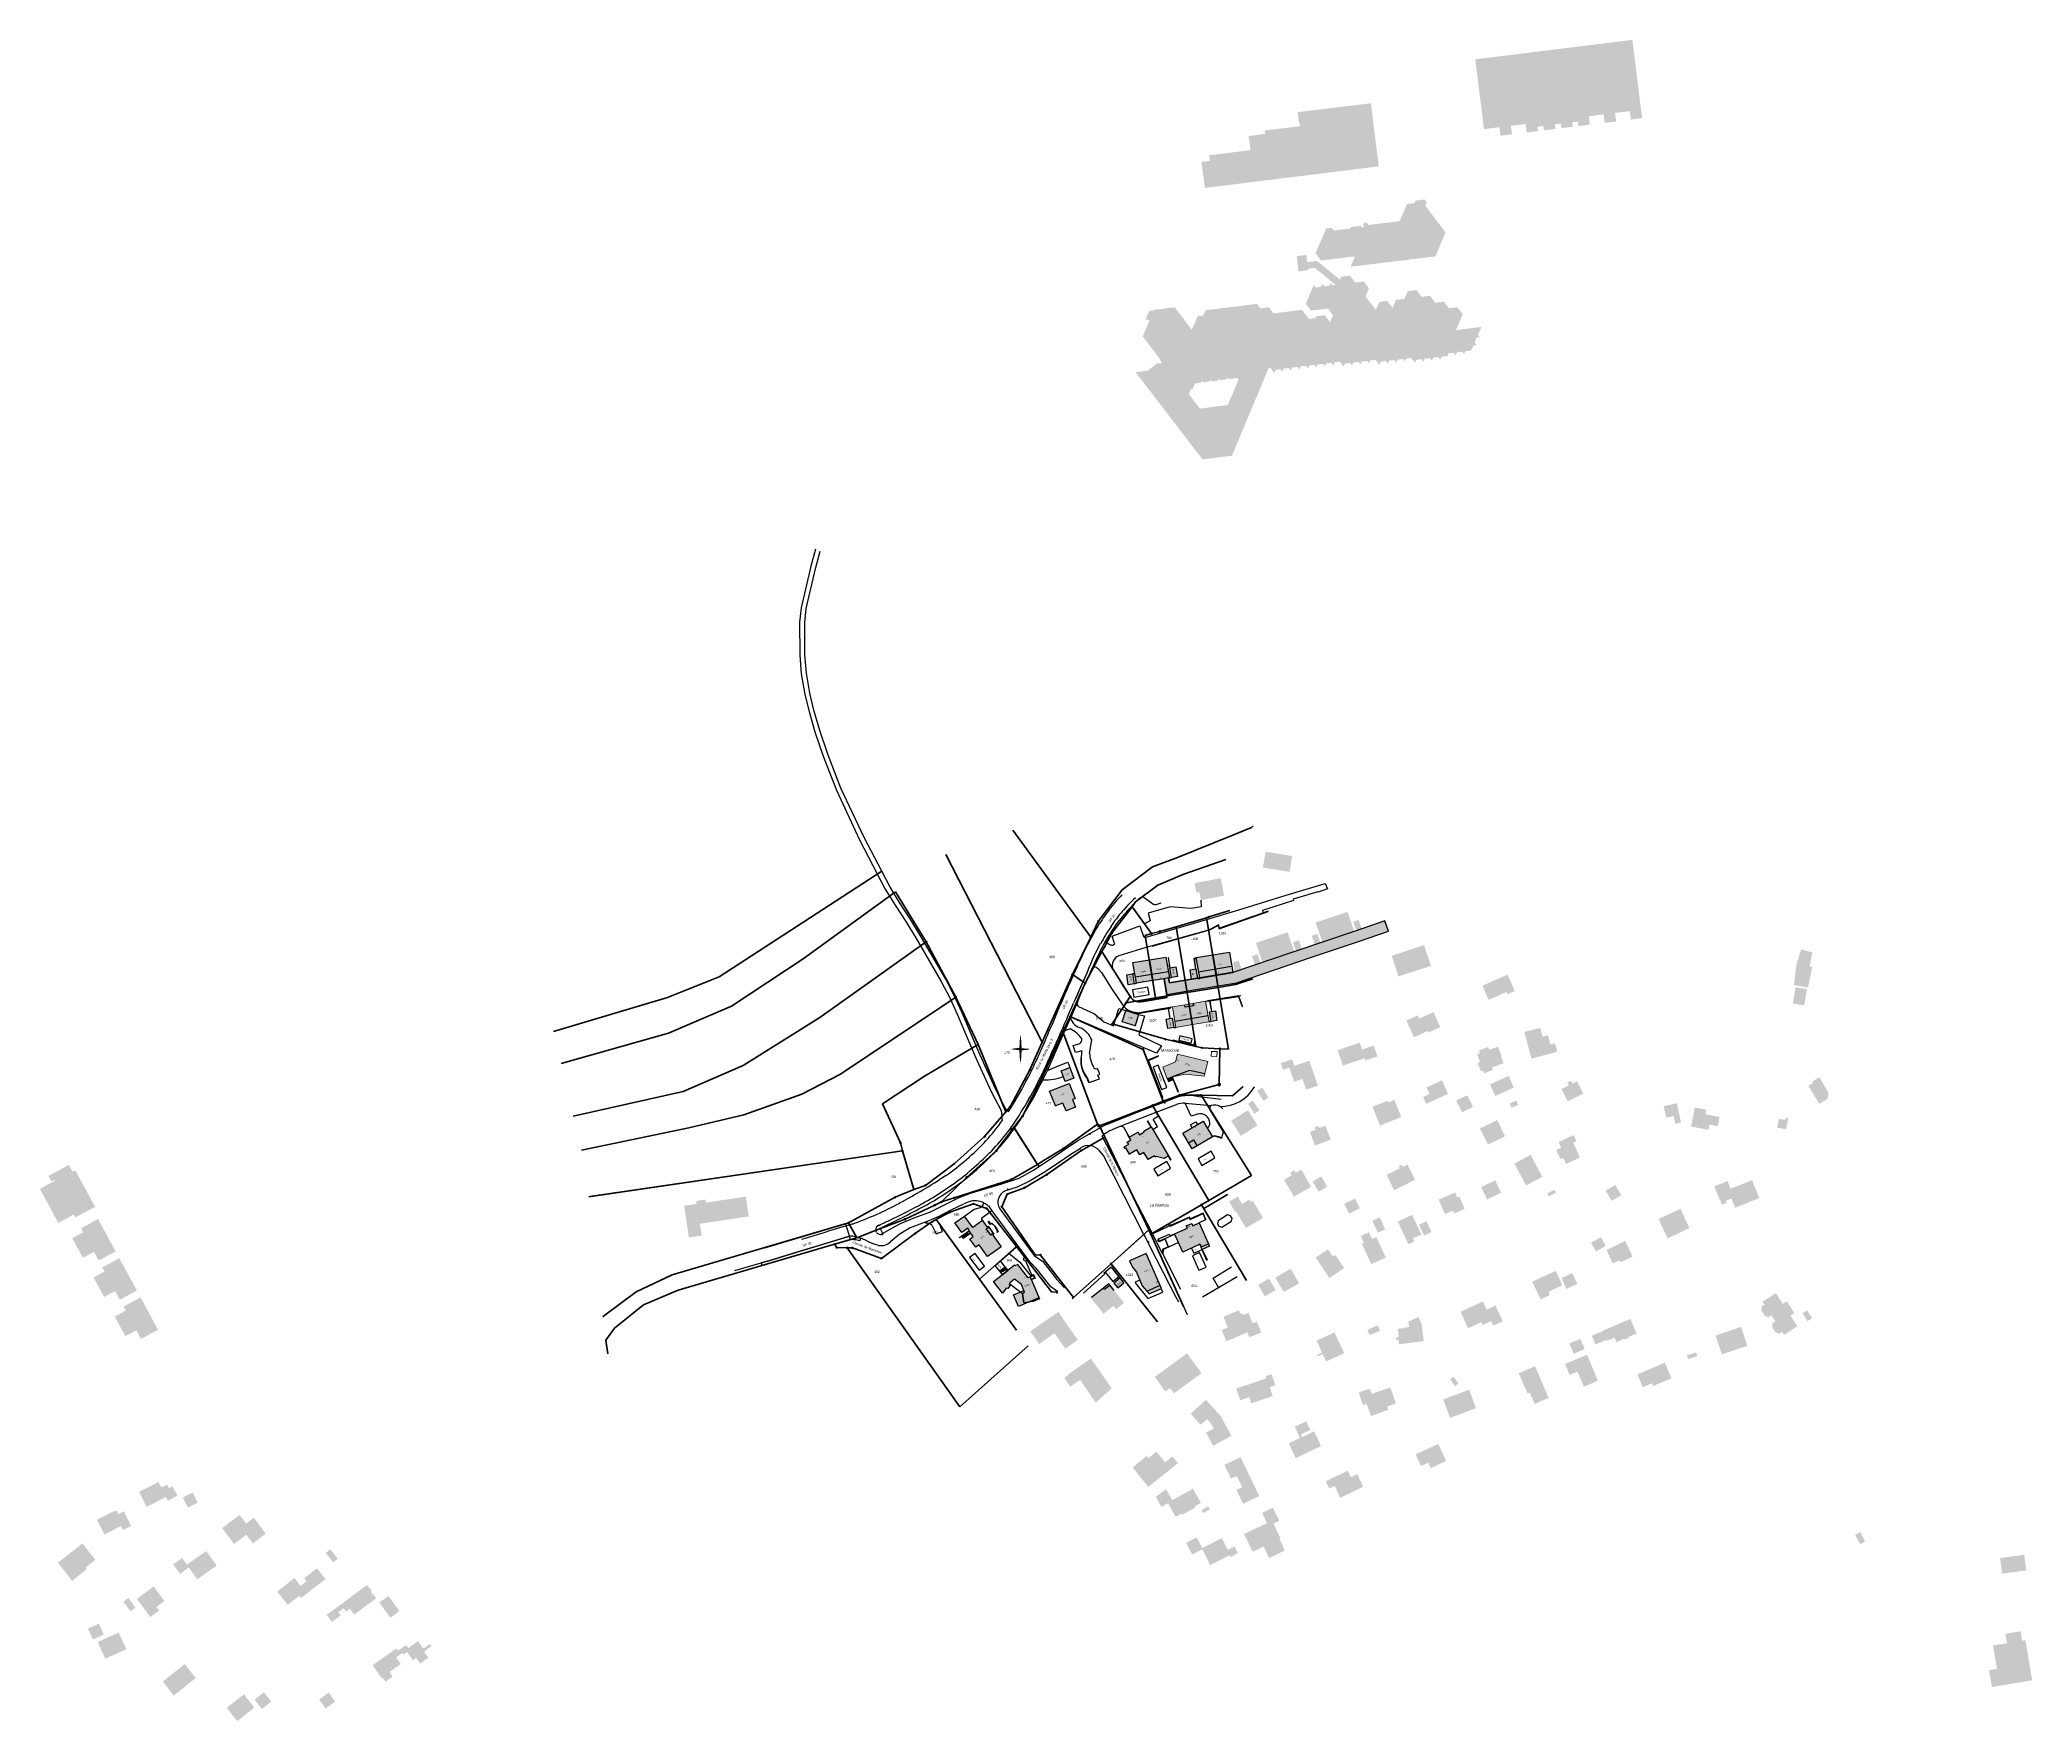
# Model space of a CAD drawing. Header units: metres. Extents: x 2505440 to 2506447, y 1143775 to 1144625.
import ezdxf
from ezdxf.lldxf.tags import DXFTag

# ---------------------------------------------------------------- set-up
doc = ezdxf.new("R2010")
doc.units = ezdxf.units.M
for name, color, linetype in [('Cadasrte - Point limite', 7, 'Continuous'), ('DXF_Genolier_Rte - OBJETS_DIVERS', 7, 'Continuous'), ('DXF_Genolier_Rte - TRAMES_BAT', 7, 'Continuous')]:
    doc.layers.add(name, color=color, linetype=linetype)
for name, color, linetype, lineweight in [('Cadastre - Bâtiment', 7, 'Continuous', 25), ('Cadastre - Nomenclatures', 7, 'Continuous', 15), ('Cadastre - N°ECA', 7, 'Continuous', 15), ('Cadastre - N°parcelle', 7, 'Continuous', 15), ('Cadastre - N°police', 7, 'Continuous', 15), ('Cadastre - Parcelle', 7, 'Continuous', 40), ('Cadastre - Point limite', 7, 'Continuous', 0), ('Emprises - Emprise parcelle 477', 7, 'Continuous', 0), ('Emprises - Nord Parcelle477', 7, 'Continuous', 0)]:
    doc.layers.add(name, color=color, linetype=linetype, lineweight=lineweight)
for name, color, linetype, lineweight, true_color in [('Cadastre - Hachure', 253, 'Continuous', 15, 0xa5a5a5), ('Cadastre - Nature', 253, 'Rang de pavé 2019', 25, 0x999999), ('Cadastre - Objet divers', 253, 'Continuous', 25, 0x999999)]:
    doc.layers.add(name, color=color, linetype=linetype, lineweight=lineweight, true_color=true_color)
doc.styles.add('01_ECA_2019', font='', dxfattribs={"height": 0.4})
doc.styles.add('01_N°Police_2019', font='txt', dxfattribs={"height": 0.8})
doc.styles.add('01_Parcelle_2019', font='', dxfattribs={"height": 0.658})
doc.styles.get("Standard").update_dxf_attribs({"font": 'arial.ttf'})
doc.styles.get('01_ECA_2019').set_extended_font_data('Cadastra')
doc.styles.get('01_Parcelle_2019').set_extended_font_data('Cadastra')
tags = doc.linetypes.add('HIDDEN', pattern=[6, 4, -2]).pattern_tags.tags
tags[6:7] = [DXFTag(74, 4), DXFTag(75, 0), DXFTag(340, '0'), DXFTag(46, 0.0), DXFTag(50, 0.0), DXFTag(44, 0.0), DXFTag(45, 0.0)]
tags[4:5] = [DXFTag(74, 4), DXFTag(75, 0), DXFTag(340, '0'), DXFTag(46, 0.0), DXFTag(50, 0.0), DXFTag(44, 0.0), DXFTag(45, 0.0)]
tags = doc.linetypes.add('LINETYPE012', pattern=[8, 4, -4]).pattern_tags.tags
tags[6:7] = [DXFTag(74, 4), DXFTag(75, 0), DXFTag(340, '0'), DXFTag(46, 0.0), DXFTag(50, 0.0), DXFTag(44, 0.0), DXFTag(45, 0.0)]
tags[4:5] = [DXFTag(74, 4), DXFTag(75, 0), DXFTag(340, '0'), DXFTag(46, 0.0), DXFTag(50, 0.0), DXFTag(44, 0.0), DXFTag(45, 0.0)]
tags = doc.linetypes.add('Rang de pavé 2019', pattern=[1, 0.5, -0.5]).pattern_tags.tags
tags[6:7] = [DXFTag(74, 4), DXFTag(75, 0), DXFTag(340, '0'), DXFTag(46, 0.0), DXFTag(50, 0.0), DXFTag(44, 0.0), DXFTag(45, 0.0)]
tags[4:5] = [DXFTag(74, 4), DXFTag(75, 0), DXFTag(340, '0'), DXFTag(46, 0.0), DXFTag(50, 0.0), DXFTag(44, 0.0), DXFTag(45, 0.0)]

# ---------------------------------------------------------------- blocks, each defined once
blk = doc.blocks.new('Cheville', base_point=(9.46, 59.84))
at = {"layer": 'Cadastre - Point limite', "linetype": 'Continuous', "true_color": 0xfefefe}
blk.add_hatch(color=7, dxfattribs=at).paths.add_polyline_path([(9.63, 59.84, -1), (9.29, 59.84, -1)])
at = {"layer": 'Cadastre - Point limite', "lineweight": 0, "ltscale": 6}
blk.add_circle((9.46, 59.84), 0.168, dxfattribs=at)
blk = doc.blocks.new('2')
at = {"layer": 'Cadasrte - Point limite', "color": 7, "ltscale": 0.5}
blk.add_circle((0, 0), 0.05, dxfattribs=at)
at = {"layer": 'Cadastre - Point limite'}
blk.add_blockref('Cheville', (0, 0), dxfattribs=at)
blk = doc.blocks.new('Borne', base_point=(9.46, 69.94))
at = {"layer": 'Cadastre - Point limite', "linetype": 'Continuous', "true_color": 0xfefefe}
blk.add_hatch(color=7, dxfattribs=at).paths.add_polyline_path([(9.7, 69.94, -1), (9.23, 69.94, -1)])
at = {"layer": 'Cadastre - Point limite', "lineweight": 0, "ltscale": 6}
blk.add_circle((9.46, 69.94), 0.234, dxfattribs=at)
blk = doc.blocks.new('1')
at = {"layer": 'Cadasrte - Point limite', "color": 7, "ltscale": 0.5}
blk.add_circle((0, 0), 0.05, dxfattribs=at)
at = {"layer": 'Cadastre - Point limite'}
blk.add_blockref('Borne', (0, 0), dxfattribs=at)
blk = doc.blocks.new('6')
at = {"layer": 'Cadasrte - Point limite', "color": 7, "ltscale": 0.5}
blk.add_circle((0, 0), 0.0028, dxfattribs=at)
blk = doc.blocks.new('4')
at = {"layer": 'Cadasrte - Point limite', "color": 7, "lineweight": 15, "ltscale": 0.5}
blk.add_circle((0, 0), 0.4, dxfattribs=at)
at = {"layer": 'Cadasrte - Point limite', "color": 7, "ltscale": 0.5}
blk.add_circle((0, 0), 0.05, dxfattribs=at)

msp = doc.modelspace()

# ---------------------------------------------------------------- hatches: boundary and pattern name
at = {"layer": 'Cadastre - Bâtiment', "linetype": 'Continuous', "true_color": 0xc0c0c0}
h = msp.add_hatch(color=9, dxfattribs=at)
h.paths.add_polyline_path([(2506272.6, 1143959.9), (2506277.3, 1143961.4), (2506277.9, 1143959.5), (2506273.2, 1143957.9)])
h.paths.add_polyline_path([(2506155.4, 1143944.4), (2506153.1, 1143947.8), (2506154.8, 1143949), (2506157.2, 1143945.6)])
h.paths.add_polyline_path([(2506247.6, 1143950.3), (2506253.8, 1143952.9), (2506261.5, 1143956.2), (2506264.8, 1143948.3), (2506255.6, 1143944.4), (2506255, 1143945.8), (2506250.4, 1143943.8)])
h.paths.add_polyline_path([(2506125.7, 1143969), (2506127.1, 1143969.2), (2506126.6, 1143973.3), (2506129.9, 1143973.7), (2506129.8, 1143973.9), (2506132.3, 1143974.2), (2506131.9, 1143976.9), (2506137, 1143979.3), (2506138.7, 1143975.6), (2506139.7, 1143967.1), (2506127.2, 1143965.5), (2506126.9, 1143967.7), (2506125.9, 1143967.5)])
h.paths.add_polyline_path([(2506096.2, 1144114.1), (2506107.4, 1144117.9), (2506108.6, 1144114.4), (2506114.4, 1144116.5), (2506116.3, 1144110.9), (2506110.1, 1144109), (2506109.8, 1144110), (2506098.8, 1144106.3)])
h.paths.add_polyline_path([(2506094.7, 1143893.9), (2506091.9, 1143892.6), (2506090.2, 1143896.3), (2506101.3, 1143901.6), (2506102.9, 1143898.3), (2506106.1, 1143899.9), (2506109.1, 1143893.5), (2506097.5, 1143887.9)])
h.paths.add_polyline_path([(2506425.3, 1143800.8), (2506429.3, 1143801.5), (2506427.3, 1143813.3), (2506434.4, 1143814.4), (2506433.6, 1143819.2), (2506441.3, 1143820.5), (2506442, 1143815.7), (2506443.7, 1143816), (2506447.1, 1143795.7), (2506426.7, 1143792.3)])
h.paths.add_polyline_path([(2505985.1, 1143994), (2505983.1, 1143996.4), (2505986.3, 1143999), (2505988.2, 1143996.6)])
h.paths.add_polyline_path([(2505956.5, 1144103.7), (2505960.9, 1144105.4), (2505962.9, 1144100), (2505958.5, 1144098.3), (2505957.5, 1144100.9)])
h.paths.add_polyline_path([(2505971.5, 1143988.9), (2505971.9, 1143989.2), (2505980.5, 1143996.1), (2505983.3, 1143992.6), (2505988.3, 1143986.5), (2505984.3, 1143983.2), (2505982.9, 1143984.9), (2505977.9, 1143980.9)])
h.paths.add_polyline_path([(2505955.1, 1143981.8), (2505958.6, 1143976.7), (2505964.9, 1143967.7), (2505958.6, 1143963.3), (2505953.1, 1143971.1), (2505945.4, 1143965.6), (2505940.9, 1143972), (2505950.2, 1143978.5)])
h.paths.add_polyline_path([(2506027.4, 1143881.7), (2506030.8, 1143883.6), (2506031.6, 1143882.1), (2506028.2, 1143880.2)])
h.paths.add_polyline_path([(2505910.4, 1144018.6), (2505912.1, 1144019.9), (2505909.8, 1144023), (2505910, 1144023.2), (2505909.4, 1144024.1), (2505906.3, 1144022), (2505902.8, 1144026.8), (2505907.7, 1144030.3), (2505911.9, 1144024.5), (2505916.7, 1144028), (2505919, 1144024.8), (2505919.6, 1144025.2), (2505922.5, 1144021.1), (2505921.9, 1144020.7), (2505926.2, 1144014.8), (2505919.3, 1144009.8), (2505915.1, 1144015.7), (2505913.4, 1144014.5)])
h.paths.add_polyline_path([(2505992.6, 1143903.3), (2505999.7, 1143909), (2506000.5, 1143907.9), (2506004.6, 1143911.2), (2506005.7, 1143909.9), (2506009, 1143905.8), (2506012.7, 1143908.8), (2506015.5, 1143905.4), (2506000.5, 1143893.4)])
h.paths.add_polyline_path([(2505616.6, 1143838.3), (2505620, 1143833.6), (2505622.2, 1143830.7), (2505617.6, 1143827.3), (2505612, 1143835)])
h.paths.add_polyline_path([(2505584.9, 1143860), (2505587.2, 1143861.9), (2505591, 1143857.2), (2505588.7, 1143855.3)])
h.paths.add_polyline_path([(2505496.3, 1143827.7), (2505491.3, 1143834.4), (2505489.5, 1143836.8), (2505498, 1143843.1), (2505502.7, 1143836.7), (2505503.4, 1143835.7), (2505499.4, 1143832.8), (2505500.7, 1143831)])
h.paths.add_polyline_path([(2505482.7, 1143835.4), (2505485.2, 1143837.3), (2505488.8, 1143832.4), (2505486.3, 1143830.6)])
h.paths.add_polyline_path([(2505469.3, 1143876.8), (2505475.2, 1143879.8), (2505477.8, 1143881.1), (2505477.9, 1143881), (2505479.2, 1143881.6), (2505480.2, 1143879.7), (2505482.9, 1143881.1), (2505486.6, 1143873.7), (2505482.5, 1143871.6), (2505481.4, 1143873.6), (2505473.1, 1143869.4)])
h.paths.add_polyline_path([(2505532.6, 1143872.6), (2505536.1, 1143875.3), (2505541.4, 1143879.2), (2505544.7, 1143874.9), (2505542.1, 1143872.9), (2505544.8, 1143869.3), (2505538.6, 1143864.6)])
h.paths.add_polyline_path([(2506061.2, 1144090.1), (2506058.7, 1144088.5), (2506058.3, 1144089), (2506055.5, 1144093.6), (2506058.1, 1144095.2)])
h.paths.add_polyline_path([(2506010.4, 1144125), (2506009.6, 1144129.8), (2506012.6, 1144130.3), (2506013.4, 1144125.5)])
h.paths.add_polyline_path([(2506035.2, 1144129.1), (2506032.2, 1144128.6), (2506031.4, 1144133.5), (2506034.4, 1144134)])
h.paths.add_polyline_path([(2506012.2, 1144150.8), (2506011.4, 1144155.7), (2506014.4, 1144156.2), (2506015.2, 1144151.3)])
h.paths.add_polyline_path([(2505926.8, 1143991.3), (2505922.3, 1143997.2), (2505929.5, 1144002.8), (2505932.9, 1144005.4), (2505933.1, 1144005.2), (2505934.6, 1144005.8), (2505939.8, 1143999.1), (2505940.9, 1143999.5), (2505945.5, 1143988.4), (2505942.3, 1143987.1), (2505940, 1143986.7), (2505934.9, 1143984.6), (2505932.4, 1143990.5), (2505937.7, 1143992.7), (2505936.4, 1143995.7), (2505932.9, 1143998.4), (2505930.6, 1143996.6), (2505930.7, 1143996.4), (2505930.6, 1143996.3), (2505930.2, 1143995.8), (2505930.5, 1143995.1), (2505929.5, 1143993.7), (2505928.7, 1143993.9)])
h.paths.add_polyline_path([(2506000.9, 1143990.9), (2505997.5, 1143995.1), (2505994.5, 1144002), (2505992.5, 1144004.5), (2505991.1, 1144007.7), (2505999.4, 1144011.3), (2506007.2, 1143993.6)])
h.paths.add_polyline_path([(2506205.7, 1144043.6), (2506206.5, 1144042.1), (2506202.9, 1144040.2), (2506202.1, 1144041.7)])
h.paths.add_polyline_path([(2506221, 1143963.1), (2506215.5, 1143960.7), (2506214.8, 1143962.3), (2506213.3, 1143965.9), (2506218.8, 1143968.2)])
h.paths.add_polyline_path([(2506162, 1143973.6), (2506158.3, 1143981.9), (2506169.6, 1143987.1), (2506169.7, 1143986.7), (2506171.5, 1143983), (2506175.9, 1143985.1), (2506179.6, 1143977.1), (2506174.8, 1143974.9), (2506173.7, 1143977.2), (2506169.5, 1143975.2), (2506168.8, 1143976.7)])
h.paths.add_polyline_path([(2505971.5, 1143958.3), (2505973.3, 1143955.7), (2505974.4, 1143954.2), (2505982, 1143943.2), (2505974, 1143936), (2505966, 1143947.5), (2505961.1, 1143944.1), (2505958.1, 1143948.4), (2505961.7, 1143951.5), (2505965.6, 1143954.2)])
h.paths.add_polyline_path([(2506020.1, 1143960.9), (2506027.4, 1143950.9), (2506013.5, 1143940.7), (2506011.5, 1143943.4), (2506009.1, 1143941.6), (2506003.8, 1143949)])
h.paths.add_polyline_path([(2506112.4, 1143970.1), (2506111.1, 1143972.7), (2506116.3, 1143975.1), (2506117.6, 1143972.4)])
h.paths.add_polyline_path([(2505963.5, 1144089.7), (2505962.3, 1144089.2), (2505963.8, 1144085.3), (2505959, 1144083.5), (2505957.4, 1144087.4), (2505953.6, 1144085.9), (2505950.6, 1144093.4), (2505960.6, 1144097.3)])
h.paths.add_polyline_path([(2505989.6, 1144152.1), (2505992.6, 1144152.6), (2505993.4, 1144147.7), (2505990.4, 1144147.2)])
h.paths.add_polyline_path([(2505462, 1143864.8), (2505468.5, 1143856.6), (2505463.6, 1143852.7), (2505464.2, 1143851.9), (2505464.1, 1143851.8), (2505456.8, 1143846), (2505449.6, 1143855.1), (2505457, 1143860.9)])
h.paths.add_polyline_path([(2505467.6, 1143999.2), (2505473.2, 1144002.3), (2505472, 1144004.3), (2505480.6, 1144009), (2505489.5, 1143992.7), (2505480.9, 1143988), (2505478.5, 1143992.4), (2505473, 1143989.4)])
h.paths.add_polyline_path([(2505469.9, 1144028.8), (2505478.8, 1144012.4), (2505470.2, 1144007.8), (2505467.8, 1144012.2), (2505462.2, 1144009.2), (2505456.9, 1144019.1), (2505462.4, 1144022.1), (2505461.3, 1144024.1)])
h.paths.add_polyline_path([(2505500.2, 1143972.8), (2505495.8, 1143970.5), (2505491.6, 1143968.2), (2505489.2, 1143972.6), (2505483.7, 1143969.6), (2505478.3, 1143979.5), (2505483.9, 1143982.5), (2505482.7, 1143984.5), (2505491.4, 1143989.2)])
h.paths.add_polyline_path([(2505987.3, 1144128.5), (2505989.1, 1144134.2), (2505995.6, 1144132.2), (2505993.8, 1144126.4)])
h.paths.add_polyline_path([(2506037.1, 1144201), (2506038.8, 1144192.2), (2506027.1, 1144189.9), (2506026.3, 1144194), (2506024.8, 1144193.7), (2506023.9, 1144198.5)])
h.paths.add_polyline_path([(2505448.2, 1144048.2), (2505448, 1144048.7), (2505446.4, 1144047.8), (2505444.8, 1144050.6), (2505455.1, 1144056.1), (2505457, 1144052.7), (2505458.4, 1144053.4), (2505468.4, 1144034.9), (2505458.4, 1144029.6), (2505457.6, 1144031.1), (2505449.8, 1144026.8), (2505440.5, 1144044)])
h.paths.add_polyline_path([(2505625.5, 1143813.5), (2505626.6, 1143812), (2505631.6, 1143815.5), (2505634.2, 1143811.7), (2505637.5, 1143814), (2505638.3, 1143812.9), (2505635, 1143810.6), (2505635.3, 1143810.2), (2505634.8, 1143809.9), (2505636.8, 1143807.1), (2505632.6, 1143804.2), (2505630.6, 1143807), (2505629, 1143805.8), (2505626, 1143810), (2505624.2, 1143808.7), (2505623.6, 1143809.5), (2505620.5, 1143807.3), (2505622.9, 1143803.9), (2505617.3, 1143800), (2505617.6, 1143799.5), (2505617.4, 1143799.4), (2505618.7, 1143797.6), (2505615.1, 1143795), (2505613.8, 1143796.8), (2505613.4, 1143796.5), (2505608.9, 1143802.9), (2505608.6, 1143803.3), (2505620.6, 1143811.8), (2505621.4, 1143810.7), (2505622.4, 1143811.3)])
h.paths.add_polyline_path([(2505467.3, 1143816.3), (2505464.8, 1143821.8), (2505470.3, 1143824.3), (2505472.7, 1143818.8), (2505470.9, 1143817.9)])
h.paths.add_polyline_path([(2505520, 1143846.7), (2505515.7, 1143852.7), (2505511.3, 1143849.5), (2505507.8, 1143854.3), (2505512.4, 1143857.5), (2505514.8, 1143854.1), (2505520.3, 1143858), (2505524.5, 1143861), (2505529.8, 1143853.7)])
h.paths.add_polyline_path([(2505504.8, 1143894.6), (2505505.7, 1143892.8), (2505507.6, 1143893.7), (2505510, 1143889), (2505505.1, 1143886.5), (2505504.1, 1143888.3), (2505494.4, 1143883.3), (2505490.6, 1143890.9), (2505500.4, 1143895.9), (2505501.9, 1143893.1)])
h.paths.add_polyline_path([(2505588, 1143825.2), (2505585.4, 1143828.8), (2505597, 1143837.3), (2505596.9, 1143837.3), (2505605.7, 1143843.8), (2505608.3, 1143840.9), (2505607.7, 1143840.3), (2505610.5, 1143837.2), (2505599.3, 1143828.9), (2505597.1, 1143831.9), (2505595.2, 1143830.4), (2505594, 1143832.1), (2505591.3, 1143830.1), (2505592.5, 1143828.4)])
h.paths.add_polyline_path([(2506209.3, 1144094.5), (2506213, 1144096.3), (2506212.3, 1144097.7), (2506214.1, 1144098.6), (2506214.8, 1144097.2), (2506215.8, 1144097.7), (2506217.2, 1144098.4), (2506219.4, 1144094), (2506220.3, 1144092.1), (2506212.4, 1144088.3)])
h.paths.add_polyline_path([(2506152, 1144092), (2506140.9, 1144087), (2506139.4, 1144090.5), (2506142.6, 1144091.9), (2506141.1, 1144095.3), (2506148.9, 1144098.9)])
h.paths.add_polyline_path([(2506318.2, 1144075), (2506319.2, 1144079.5), (2506322.3, 1144078.8), (2506322.5, 1144080), (2506323.9, 1144079.7), (2506322.7, 1144074.1)])
h.paths.add_polyline_path([(2506339.6, 1144100.4), (2506344.2, 1144092.5), (2506343.7, 1144089.5), (2506339.5, 1144087), (2506334, 1144096.2), (2506336.5, 1144097.5), (2506336, 1144098.3)])
h.paths.add_polyline_path([(2506262.2, 1144080), (2506260.9, 1144085.8), (2506267.5, 1144087.3), (2506269.7, 1144077.6), (2506266.8, 1144076.9), (2506265.9, 1144080.8)])
h.paths.add_polyline_path([(2506121.9, 1144174.2), (2506106.7, 1144169.1), (2506083.5, 1144161.2), (2506045, 1144148.2), (2506024.5, 1144144.8), (2506009.8, 1144142.3), (2506008.5, 1144150.2), (2506010.8, 1144150.6), (2506011.2, 1144148.1), (2506022.4, 1144150), (2506021.7, 1144154.7), (2506024.6, 1144155.2), (2506025.4, 1144150.5), (2506026.5, 1144150.7), (2506024.7, 1144160.9), (2506041.5, 1144163.7), (2506043.2, 1144153.4), (2506043.7, 1144153.5), (2506044.2, 1144153.7), (2506043.4, 1144158.5), (2506046.2, 1144159.4), (2506047.7, 1144154.9), (2506054.4, 1144157.1), (2506052.9, 1144161.6), (2506055.7, 1144162.6), (2506057.2, 1144158.1), (2506058.2, 1144158.4), (2506054.9, 1144168.3), (2506070.9, 1144173.7), (2506074.3, 1144163.9), (2506075.2, 1144164.2), (2506073.7, 1144168.7), (2506076.6, 1144169.6), (2506078.1, 1144165.2), (2506084.6, 1144167.4), (2506083.1, 1144171.9), (2506086, 1144172.8), (2506087.5, 1144168.4), (2506087.5, 1144168.4), (2506088.5, 1144168.7), (2506085.1, 1144178.6), (2506093.2, 1144181.3), (2506101.2, 1144184), (2506104.6, 1144174.1), (2506104.6, 1144174.1), (2506105, 1144174.3), (2506105.6, 1144174.5), (2506105.6, 1144174.5), (2506104.1, 1144179), (2506106.9, 1144179.9), (2506108.4, 1144175.4), (2506108.4, 1144175.4), (2506120.1, 1144179.4)])
h.paths.add_polyline_path([(2506105.6, 1144174.5), (2506105.6, 1144174.3), (2506108.5, 1144175.2), (2506108.4, 1144175.4)])
h.paths.add_polyline_path([(2506088.5, 1144168.5), (2506096.6, 1144171.2), (2506104.7, 1144173.9), (2506104.6, 1144174.1), (2506088.5, 1144168.7)])
h.paths.add_polyline_path([(2506084.6, 1144167.4), (2506084.6, 1144167.4), (2506084.7, 1144167.2), (2506087.6, 1144168.2), (2506087.5, 1144168.4)])
h.paths.add_polyline_path([(2506075.2, 1144164.2), (2506075.3, 1144164), (2506078.2, 1144164.9), (2506078.1, 1144165.2), (2506078.1, 1144165.2), (2506075.2, 1144164.2)])
h.paths.add_polyline_path([(2506058.3, 1144158.2), (2506074.4, 1144163.7), (2506074.3, 1144163.9), (2506074.3, 1144163.9), (2506072.5, 1144163.3), (2506058.2, 1144158.4), (2506058.2, 1144158.4)])
h.paths.add_polyline_path([(2506054.4, 1144157.1), (2506054.4, 1144156.9), (2506057.3, 1144157.9), (2506057.2, 1144158.1), (2506057.2, 1144158.1), (2506054.4, 1144157.1)])
h.paths.add_polyline_path([(2506047.7, 1144154.9), (2506047.7, 1144154.9), (2506044.2, 1144153.7), (2506044.2, 1144153.7), (2506044.2, 1144153.5), (2506047.8, 1144154.8)])
h.paths.add_polyline_path([(2506026.5, 1144150.4), (2506043.2, 1144153.2), (2506043.2, 1144153.4), (2506043.2, 1144153.4), (2506026.5, 1144150.7)])
h.paths.add_polyline_path([(2506022.4, 1144150), (2506022.5, 1144149.8), (2506025.5, 1144150.3), (2506025.4, 1144150.5), (2506025.4, 1144150.5), (2506022.4, 1144150)])
h.paths.add_polyline_path([(2506234.6, 1144038), (2506233.5, 1144040), (2506231.6, 1144043.1), (2506236.4, 1144046), (2506239.5, 1144040.8)])
h.paths.add_polyline_path([(2506208.8, 1144059), (2506206.6, 1144063.6), (2506209.1, 1144064.8), (2506207.8, 1144067.7), (2506215.4, 1144071.2), (2506216.8, 1144068.1), (2506215.2, 1144067.4), (2506218.6, 1144059.9), (2506211.6, 1144056.6), (2506210.2, 1144059.7)])
h.paths.add_polyline_path([(2506156.1, 1144088.7), (2506161.7, 1144091.3), (2506164.6, 1144085.4), (2506159, 1144082.7), (2506158.8, 1144083.2)])
h.paths.add_polyline_path([(2506243.9, 1143969.5), (2506243.8, 1143969.6), (2506242.4, 1143968.1), (2506240.3, 1143968.1), (2506240.3, 1143968), (2506237.1, 1143966.6), (2506236.1, 1143968.8), (2506232.2, 1143967.2), (2506232, 1143967.7), (2506226.5, 1143965.4), (2506224.6, 1143969.8), (2506230.1, 1143972.1), (2506230, 1143972.3), (2506244.1, 1143978.3), (2506247.2, 1143970.9)])
h.paths.add_polyline_path([(2506184, 1144085), (2506183.1, 1144087.2), (2506186.5, 1144088.6), (2506187.4, 1144086.4)])
h.paths.add_polyline_path([(2506286.5, 1144045.3), (2506293.2, 1144048), (2506294.7, 1144044.1), (2506305.6, 1144048.4), (2506309.2, 1144039.4), (2506297, 1144034.5), (2506295.2, 1144039.1), (2506292.3, 1144038), (2506292.7, 1144037), (2506290.4, 1144036.1), (2506289.4, 1144038.7), (2506289.2, 1144038.6)])
h.paths.add_polyline_path([(2506168.5, 1144103.4), (2506166.9, 1144107.7), (2506168.1, 1144108.1), (2506166.7, 1144112), (2506168.1, 1144112.6), (2506167.6, 1144114), (2506172.2, 1144115.7), (2506172.8, 1144114.3), (2506177.2, 1144115.9), (2506178.9, 1144111.3), (2506178.7, 1144111.2), (2506180, 1144107.5), (2506174.2, 1144105.4), (2506174.7, 1144104.1), (2506170.1, 1144102.4), (2506169.6, 1144103.8)])
h.paths.add_polyline_path([(2506148, 1144125.7), (2506142.3, 1144123.1), (2506141.9, 1144123.9), (2506134.7, 1144120.6), (2506130.9, 1144129.1), (2506136.2, 1144131.5), (2506136.7, 1144131.7), (2506137.4, 1144130.1), (2506144.6, 1144133.3), (2506147.8, 1144126.3)])
h.paths.add_polyline_path([(2506160.4, 1144033.9), (2506155.1, 1144031.6), (2506154.5, 1144033), (2506150.4, 1144031.3), (2506147.2, 1144038.6), (2506155.5, 1144042.2), (2506156.6, 1144039.6), (2506157.7, 1144040.1)])
h.paths.add_polyline_path([(2506133.8, 1144030.9), (2506138.5, 1144020.9), (2506134.3, 1144019), (2506135, 1144017.5), (2506131.9, 1144016.1), (2506126.6, 1144027.5)])
h.paths.add_polyline_path([(2506074.2, 1144098.2), (2506071.8, 1144105.3), (2506068.6, 1144104.2), (2506067.5, 1144107.6), (2506073.2, 1144109.5), (2506074.3, 1144106.2), (2506081.9, 1144108.7), (2506082.2, 1144107.8), (2506086.2, 1144096.2), (2506080.3, 1144094.2), (2506078.4, 1144099.6)])
h.paths.add_polyline_path([(2506121, 1144051.1), (2506127.6, 1144054.4), (2506127, 1144055.5), (2506128.5, 1144056.2), (2506129.1, 1144055.1), (2506131.5, 1144056.3), (2506135.3, 1144048.6), (2506124.7, 1144043.3)])
h.paths.add_polyline_path([(2505991.1, 1144061.6), (2505989.2, 1144064.8), (2505988.8, 1144064.5), (2505988.4, 1144065.2), (2505990.6, 1144066.6), (2505989.9, 1144067.7), (2505991.7, 1144068.8), (2505990.9, 1144070.1), (2505995.2, 1144072.7), (2505996, 1144071.4), (2505998.4, 1144072.9), (2505998.2, 1144073.1), (2506002, 1144075.4), (2506002.8, 1144074.1), (2506010.8, 1144060.7), (2506008.6, 1144059.4), (2506004.5, 1144060.4), (2506004, 1144060.1), (2506003.6, 1144060.7), (2506000.4, 1144058.8), (2505998.3, 1144062.4), (2505996.2, 1144061.2), (2505994.7, 1144063.7)])
h.paths.add_polyline_path([(2506052.4, 1144084.7), (2506050.9, 1144087), (2506053.3, 1144088.6), (2506056.7, 1144083.7), (2506054.2, 1144082)])
h.paths.add_polyline_path([(2506143.3, 1144156.7), (2506126.9, 1144151.4), (2506123.5, 1144161.8), (2506139.8, 1144167.2)])
h.paths.add_polyline_path([(2506013.8, 1144021.3), (2506020.3, 1144024.2), (2506019.7, 1144025.4), (2506022.5, 1144026.6), (2506023, 1144025.4), (2506026.2, 1144026.9), (2506031.5, 1144015.1), (2506027.7, 1144013.4), (2506026.6, 1144016), (2506018, 1144012.1)])
h.paths.add_polyline_path([(2506044.3, 1144032.5), (2506041.3, 1144037.6), (2506045.8, 1144040.2), (2506047.9, 1144036.4), (2506051.6, 1144038.6), (2506052.3, 1144037.5), (2506053.3, 1144038.1), (2506058.5, 1144029.3), (2506049.8, 1144024.3), (2506044.8, 1144032.7)])
h.paths.add_polyline_path([(2506190.5, 1144123.3), (2506198.5, 1144125.4), (2506199.7, 1144120.9), (2506202.4, 1144121.6), (2506203.3, 1144118.4), (2506203.6, 1144117), (2506206, 1144117.6), (2506207.2, 1144113.3), (2506194.1, 1144109.8), (2506193.5, 1144112)])
h.paths.add_polyline_path([(2506072.5, 1144003.7), (2506076.7, 1143996.3), (2506069, 1143991.9), (2506064.7, 1143999.2)])
h.paths.add_polyline_path([(2506443.1, 1143859.1), (2506444.1, 1143851.2), (2506431.9, 1143849.6), (2506430.9, 1143857.5)])
h.paths.add_polyline_path([(2506360.2, 1143870.6), (2506362.7, 1143865.8), (2506360.1, 1143864.5), (2506357.7, 1143869.2)])
h.paths.add_polyline_path([(2505543.6, 1143788.6), (2505548.8, 1143781.9), (2505540.2, 1143775.1), (2505534.9, 1143781.8)])
h.paths.add_polyline_path([(2506074.1, 1144040.1), (2506069.1, 1144048.7), (2506072.9, 1144050.9), (2506072.2, 1144052.2), (2506074.3, 1144053.4), (2506075, 1144052.2), (2506077.8, 1144053.8), (2506082.8, 1144045.1)])
h.paths.add_polyline_path([(2506066.7, 1143876.3), (2506063.8, 1143874.9), (2506067.3, 1143867.4), (2506066.8, 1143867.2), (2506068.7, 1143863.3), (2506068.5, 1143863.2), (2506069.4, 1143861.2), (2506061.5, 1143857.5), (2506058.9, 1143863.1), (2506058.7, 1143863), (2506058.6, 1143863.2), (2506053.2, 1143860.7), (2506049.9, 1143867.6), (2506048.9, 1143869.6), (2506060.5, 1143875.1), (2506058, 1143880.3), (2506058.2, 1143880.4), (2506063.5, 1143882.9)])
h.paths.add_polyline_path([(2506333.6, 1143977.2), (2506331.1, 1143981.1), (2506333.4, 1143982.6), (2506335.9, 1143978.7)])
h.paths.add_polyline_path([(2506287.1, 1143969.9), (2506300, 1143974.3), (2506303.2, 1143964.7), (2506290.3, 1143960.4)])
at = {"layer": 'Cadastre - Bâtiment', "linetype": 'Continuous', "true_color": 0xd3d3d3}
msp.add_hatch(color=254, dxfattribs=at).paths.add_polyline_path([(2506013.3, 1144099.3), (2506012.8, 1144100.6), (2506010.3, 1144099.6), (2506010.8, 1144098.3)])
at = {"layer": 'Cadastre - Hachure', "linetype": 'Continuous'}
h = msp.add_hatch(color=256, dxfattribs=at)
h.paths.add_polyline_path([(2506250, 1144585.1), (2506244.3, 1144584.3), (2506243.8, 1144588.6), (2506236.3, 1144587.7), (2506236.9, 1144583.4), (2506231.1, 1144582.7), (2506230.6, 1144587), (2506223.1, 1144586), (2506223.6, 1144581.8), (2506217.9, 1144581), (2506217.6, 1144583.3), (2506214.7, 1144583), (2506214.9, 1144580.7), (2506209.2, 1144580), (2506208.9, 1144582.3), (2506205.9, 1144581.9), (2506206.2, 1144579.6), (2506200.4, 1144578.9), (2506200.1, 1144581.2), (2506197.2, 1144580.8), (2506197.4, 1144578.5), (2506191.7, 1144577.8), (2506191.2, 1144582.1), (2506183.7, 1144581.2), (2506184.3, 1144576.9), (2506178.5, 1144576.2), (2506178, 1144580.5), (2506170.1, 1144579.5), (2506168.3, 1144594.2), (2506167.8, 1144597.8), (2506167.2, 1144602.9), (2506166.2, 1144611), (2506165.7, 1144614.8), (2506244.9, 1144624.6), (2506245.1, 1144624.6)])
h.paths.add_polyline_path([(2506085.7, 1144512.9), (2506097.4, 1144503.4), (2506096.4, 1144501), (2506095.2, 1144500.8), (2506084.7, 1144509.4), (2506081.3, 1144509), (2506081.3, 1144508.3), (2506076.4, 1144507.6), (2506075.5, 1144515.3), (2506080.4, 1144516), (2506080.8, 1144512.3)])
h.paths.add_polyline_path([(2506027.9, 1144412.6), (2506020.6, 1144422.1), (2506019.1, 1144424.1), (2505994.1, 1144456.7), (2506000.3, 1144457.5), (2506005.4, 1144461.4), (2506006.6, 1144460.8), (2506004.7, 1144456.3), (2506012.1, 1144453.1), (2506012.3, 1144453.4), (2506013.3, 1144452.3), (2506017.1, 1144452.9), (2506017.4, 1144453.6), (2506021.5, 1144448), (2506021.8, 1144447.6), (2506021, 1144445.6), (2506026.6, 1144438.3), (2506040.7, 1144440.1), (2506046.1, 1144452.9), (2506046.7, 1144452.2), (2506047.5, 1144452.3), (2506048.9, 1144455.7), (2506049.7, 1144454.7), (2506046.8, 1144447.7), (2506050.1, 1144446.3), (2506055, 1144458), (2506061.3, 1144458.7), (2506045.5, 1144421), (2506042.8, 1144414.5)])
h.paths.add_polyline_path([(2505772.1, 1144037.9), (2505776.8, 1144038.6), (2505777, 1144037.1), (2505797.2, 1144040.1), (2505798.7, 1144030.1), (2505774, 1144026.4), (2505774.9, 1144020.4), (2505768.4, 1144019.5), (2505766, 1144035.5), (2505772.3, 1144036.4)])
h.paths.add_polyline_path([(2505557.4, 1143784.9), (2505552.7, 1143781.2), (2505549, 1143785.9), (2505553.7, 1143789.6)])
h.paths.add_polyline_path([(2505480.3, 1143819.8), (2505484.2, 1143811.4), (2505473.5, 1143806.6), (2505469.7, 1143815.1), (2505471.8, 1143816), (2505474.6, 1143817.3)])
h.paths.add_polyline_path([(2505542.1, 1143872.9), (2505544.7, 1143874.9), (2505547.5, 1143877), (2505548.6, 1143877.8), (2505551.5, 1143874), (2505554.6, 1143869.8), (2505548.1, 1143864.9), (2505544.8, 1143869.3)])
h.paths.add_polyline_path([(2506058.4, 1144206.4), (2506058.5, 1144206.7), (2506059.1, 1144210.6), (2506059.8, 1144214.4), (2506073.2, 1144212.2), (2506071.9, 1144204.2)])
h.paths.add_polyline_path([(2506325, 1143984.3), (2506316.3, 1143978.6), (2506315.4, 1143980.2), (2506314, 1143979.2), (2506312.1, 1143979.7), (2506310.2, 1143982.7), (2506310.5, 1143984.6), (2506311.9, 1143985.5), (2506310.9, 1143987), (2506317.6, 1143991.3), (2506321.1, 1143985.9), (2506323.1, 1143987.2)])
h.paths.add_polyline_path([(2506328, 1144157.6), (2506330.4, 1144165), (2506332.4, 1144164.5), (2506334.1, 1144164), (2506336, 1144163.5), (2506335.5, 1144160.7), (2506335, 1144158.2), (2506334.6, 1144156.4), (2506336, 1144156.1), (2506333.9, 1144145.8), (2506326.7, 1144147)])
h.paths.add_polyline_path([(2506173.1, 1144096.8), (2506182.6, 1144101.1), (2506185.2, 1144095.2), (2506175.8, 1144091)])
h.paths.add_polyline_path([(2506180.8, 1144070.6), (2506172.1, 1144066.4), (2506171.7, 1144067.2), (2506168.1, 1144074.5), (2506176.8, 1144078.8)])
h.paths.add_polyline_path([(2506178.8, 1144042.1), (2506171.7, 1144038.7), (2506168.7, 1144044.9), (2506175.8, 1144048.3)])
h.paths.add_polyline_path([(2506258.3, 1144028.8), (2506269.4, 1144033.9), (2506271.6, 1144029.2), (2506273.9, 1144024.2), (2506262.9, 1144019)])
h.paths.add_polyline_path([(2506239, 1144006.9), (2506238.5, 1144007.9), (2506235.1, 1144006.4), (2506232, 1144013.2), (2506234.9, 1144014.5), (2506241.5, 1144017.7), (2506245.2, 1144009.8)])
h.paths.add_polyline_path([(2506194.5, 1143997.1), (2506206.3, 1144002.6), (2506208.3, 1143998.5), (2506209.7, 1143995.3), (2506202.7, 1143992), (2506203.4, 1143990.4), (2506198.7, 1143988.2)])
h.paths.add_polyline_path([(2506187.7, 1143950.8), (2506188, 1143951), (2506195.9, 1143954.4), (2506202.8, 1143938.4), (2506195.7, 1143935.4), (2506193.2, 1143941.1), (2506192.1, 1143940.7)])
h.paths.add_polyline_path([(2506151, 1143906.5), (2506143.4, 1143903), (2506143.2, 1143902.9), (2506142, 1143905.7), (2506138.3, 1143904), (2506135.6, 1143909.9), (2506147.1, 1143915.1)])
h.paths.add_polyline_path([(2506031.8, 1143853.9), (2506027.8, 1143861.9), (2506027.6, 1143862.4), (2506027.8, 1143862.5), (2506036, 1143866.7), (2506037.7, 1143867.6), (2506040.7, 1143861.6), (2506044, 1143863.3), (2506045.8, 1143859.9), (2506042.1, 1143858), (2506041.6, 1143858.9)])
h.paths.add_polyline_path([(2506010.5, 1143885.2), (2506010.3, 1143885.4), (2506012.6, 1143886.7), (2506023.1, 1143892.5), (2506027.1, 1143885.4), (2506023.9, 1143883.6), (2506024.3, 1143883), (2506017.8, 1143879.4), (2506017.4, 1143880), (2506014.3, 1143878.3)])
h.paths.add_polyline_path([(2506037.2, 1143929.1), (2506042.5, 1143919.2), (2506037.7, 1143916.6), (2506033.3, 1143914.2), (2506029.7, 1143920.8), (2506033.6, 1143922.9), (2506032.1, 1143925.5)])
h.paths.add_polyline_path([(2506051.9, 1143898.6), (2506046.6, 1143896.1), (2506045.1, 1143899), (2506042.3, 1143897.6), (2506039, 1143904.5), (2506047.1, 1143908.5)])
h.paths.add_polyline_path([(2506122.8, 1143943.7), (2506125.6, 1143935.6), (2506121.2, 1143934), (2506121.8, 1143932.4), (2506113, 1143929.2), (2506110.8, 1143935.4), (2506109, 1143934.8), (2506108.9, 1143935), (2506106.8, 1143941.1), (2506112.4, 1143943.1), (2506113.4, 1143940.4)])
h.paths.add_polyline_path([(2506085.5, 1143967.3), (2506094.6, 1143971.5), (2506099.5, 1143961), (2506090.4, 1143956.8), (2506088.7, 1143960.6), (2506086, 1143959.4), (2506085.7, 1143960.1), (2506088.3, 1143961.3), (2506087.3, 1143963.5), (2506085.6, 1143967.2)])
h.paths.add_polyline_path([(2506056, 1143995.5), (2506061.5, 1143998.7), (2506064.9, 1143992.9), (2506059.4, 1143989.7)])
h.paths.add_polyline_path([(2506112, 1144022.1), (2506113.6, 1144018.7), (2506115.7, 1144019.7), (2506120.5, 1144009.3), (2506113.2, 1144006), (2506108.4, 1144016.3), (2506109.5, 1144016.8), (2506107.9, 1144020.2)])
h.paths.add_polyline_path([(2506104.9, 1144039.1), (2506107.4, 1144034.2), (2506102, 1144031.5), (2506099.5, 1144036.4)])
h.paths.add_polyline_path([(2506128.3, 1144080.3), (2506117.6, 1144076), (2506113.8, 1144085.5), (2506121.3, 1144088.5), (2506121.6, 1144087.7), (2506124.8, 1144089)])
h.paths.add_polyline_path([(2506055.7, 1144076.1), (2506047.2, 1144070.8), (2506042.4, 1144078.5), (2506050.9, 1144083.7)])
h.paths.add_polyline_path([(2506033, 1144070.3), (2506022.7, 1144064.2), (2506018, 1144072.1), (2506028.3, 1144078.2), (2506030.5, 1144074.6)])
h.paths.add_polyline_path([(2506086.5, 1144075.9), (2506086.9, 1144074.7), (2506090, 1144075.9), (2506092.7, 1144068.9), (2506084.8, 1144065.9), (2506082.1, 1144072.8), (2506085, 1144073.9), (2506084.5, 1144075.1)])
h.paths.add_polyline_path([(2506087.9, 1144050.3), (2506090.9, 1144045.1), (2506086.6, 1144042.6), (2506083.5, 1144047.8)])
h.paths.add_polyline_path([(2506120.2, 1144023.5), (2506116.5, 1144021.9), (2506115.6, 1144023.8), (2506113.7, 1144027.9), (2506117.5, 1144029.6)])
h.paths.add_polyline_path([(2506092, 1143999), (2506085.1, 1144009.3), (2506091.3, 1144013.5), (2506093.8, 1144009.8), (2506095, 1144010.6), (2506095.1, 1144010.5), (2506099.5, 1144004)])
h.paths.add_polyline_path([(2506040, 1143967), (2506037.6, 1143972.7), (2506040.7, 1143974), (2506038.5, 1143979.4), (2506046.3, 1143982.7), (2506046.9, 1143981.2), (2506048.8, 1143980.4), (2506051.1, 1143981.4), (2506053.2, 1143976.1), (2506055.3, 1143977), (2506057.6, 1143971.4), (2506051.6, 1143969), (2506050.5, 1143971.5)])
h.paths.add_polyline_path([(2506059.8, 1143949.4), (2506062.8, 1143950.4), (2506064.7, 1143944.8), (2506061.9, 1143943.8), (2506063.4, 1143939.4), (2506052.6, 1143935.6), (2506051.5, 1143938.8), (2506047, 1143937.2), (2506044.9, 1143943.1), (2506049.5, 1143944.7), (2506049.6, 1143944.6), (2506060.2, 1143948.3)])
h.paths.add_polyline_path([(2506082.3, 1143922.2), (2506077.7, 1143920), (2506077.9, 1143919), (2506078.1, 1143918.5), (2506080.4, 1143919.6), (2506084.3, 1143921.5), (2506087.8, 1143914.1), (2506075, 1143907.9), (2506071.5, 1143915.5), (2506077.2, 1143918.1), (2506074.5, 1143923.9), (2506080.3, 1143926.5), (2506082.3, 1143922.3)])
h.paths.add_polyline_path([(2506056.6, 1143888.8), (2506048.4, 1143884.9), (2506045.1, 1143891.8), (2506047.9, 1143893.2), (2506046.6, 1143896.1), (2506051.9, 1143898.6)])
h.paths.add_polyline_path([(2506037.2, 1143929.1), (2506032.1, 1143925.5), (2506030.2, 1143927.7), (2506026.9, 1143924.8), (2506021.9, 1143930.4), (2506029.7, 1143937.4)])
h.paths.add_polyline_path([(2506004.3, 1143888.4), (2506009.5, 1143892.2), (2506012.6, 1143886.7), (2506010.3, 1143885.4), (2506010.5, 1143885.2), (2506007.1, 1143883.3)])
h.paths.add_polyline_path([(2506027.8, 1143862.5), (2506027.6, 1143862.4), (2506027.8, 1143861.9), (2506022.7, 1143859.2), (2506019.6, 1143865.2), (2506025, 1143867.9)])
h.paths.add_polyline_path([(2506149.5, 1143937.6), (2506162.6, 1143942.5), (2506162.8, 1143942.1), (2506163.8, 1143939.4), (2506166.1, 1143933.2), (2506153, 1143928.3)])
h.paths.add_polyline_path([(2506211.1, 1143955.5), (2506212.2, 1143956), (2506222.2, 1143960.2), (2506227.7, 1143947.1), (2506220.6, 1143944), (2506217.3, 1143951.7), (2506213.4, 1143950)])
h.paths.add_polyline_path([(2506214.7, 1144001.5), (2506217.3, 1143996), (2506211.8, 1143993.5), (2506209.3, 1143998.9)])
h.paths.add_polyline_path([(2506229.2, 1144019.6), (2506231.6, 1144015.2), (2506226.7, 1144012.4), (2506224.2, 1144016.8)])
h.paths.add_polyline_path([(2506185.5, 1144056.8), (2506193.7, 1144061.2), (2506194.8, 1144059.1), (2506199.6, 1144050.1), (2506191.4, 1144045.7)])
h.paths.add_polyline_path([(2506137.3, 1144025.9), (2506141.1, 1144027.7), (2506143.6, 1144022.2), (2506139.9, 1144020.4)])
h.paths.add_polyline_path([(2506281.6, 1144084.2), (2506282.5, 1144084), (2506282, 1144081.7), (2506289.1, 1144080.4), (2506288.3, 1144076.1), (2506288.2, 1144075.7), (2506284.1, 1144076.5), (2506283.6, 1144073.9), (2506274.8, 1144075.5), (2506276.6, 1144085.1)])
h.paths.add_polyline_path([(2506182, 1144142.4), (2506181.5, 1144143.5), (2506172.5, 1144139.5), (2506170.8, 1144143.3), (2506169.4, 1144146.7), (2506182, 1144152.3), (2506185.7, 1144144)])
h.paths.add_polyline_path([(2506327.5, 1144145.5), (2506327.6, 1144145.9), (2506333.3, 1144145), (2506331.9, 1144136.7), (2506326.2, 1144137.7)])
h.paths.add_polyline_path([(2506316.3, 1143978.6), (2506325, 1143984.3), (2506326.9, 1143981.3), (2506325, 1143980), (2506328.5, 1143974.6), (2506321.8, 1143970.3), (2506320.8, 1143971.8), (2506319.4, 1143970.9), (2506317.5, 1143971.4), (2506315.7, 1143974.3), (2506315.9, 1143976.2), (2506317.3, 1143977.1)])
h.paths.add_polyline_path([(2505580.5, 1143852.3), (2505584.8, 1143846.8), (2505584.5, 1143846.6), (2505578.6, 1143842.1), (2505572.5, 1143837.3), (2505571.6, 1143838.4), (2505565.7, 1143833.8), (2505560.4, 1143840.5), (2505569.1, 1143847.4), (2505572.2, 1143843.4), (2505575.2, 1143845.7), (2505574.1, 1143847.3)])
h.paths.add_polyline_path([(2505517.6, 1143890.6), (2505520.2, 1143885.5), (2505515.3, 1143883), (2505512.7, 1143888)])
h.paths.add_polyline_path([(2505519.2, 1143796.8), (2505519, 1143796.6), (2505508.1, 1143788), (2505502.6, 1143795.1), (2505513.7, 1143803.9)])
h.paths.add_polyline_path([(2505581.6, 1143786), (2505586.5, 1143789.5), (2505589.7, 1143784.9), (2505584.8, 1143781.4)])
h.paths.add_polyline_path([(2506046.8, 1144447.7), (2506049.7, 1144454.7), (2506048.9, 1144455.7), (2506047.5, 1144452.3), (2506046.7, 1144452.2), (2506046.1, 1144452.9), (2506045.4, 1144453.8), (2506041, 1144453.2), (2506040.4, 1144454.1), (2506040.1, 1144453.1), (2506036.7, 1144452.7), (2506036.1, 1144453.6), (2506035.8, 1144452.5), (2506032.4, 1144452.1), (2506031.8, 1144453), (2506031.5, 1144452), (2506028.2, 1144451.5), (2506027.6, 1144452.4), (2506027.2, 1144451.4), (2506024.1, 1144451), (2506022.8, 1144448.1), (2506021.5, 1144448), (2506017.4, 1144453.6), (2506017.1, 1144452.9), (2506013.3, 1144452.3), (2506012.3, 1144453.4), (2506012.1, 1144453.1), (2506004.7, 1144456.3), (2506006.6, 1144460.8), (2506007.3, 1144461.7), (2506006.1, 1144463.3), (2506006.3, 1144463.5), (2506002.5, 1144468.5), (2505997.7, 1144474.8), (2506001.1, 1144482.8), (2505999.2, 1144483.5), (2506001, 1144487.6), (2506003.3, 1144487.9), (2506003.4, 1144488.2), (2506013.9, 1144489.5), (2506022.5, 1144478.1), (2506025.5, 1144485), (2506027.3, 1144485.2), (2506028.3, 1144485.4), (2506029.5, 1144488), (2506055.4, 1144491.2), (2506057.2, 1144488.9), (2506061.5, 1144489.5), (2506063.7, 1144486.4), (2506078.2, 1144488.2), (2506081.7, 1144483.6), (2506084.9, 1144484), (2506085.2, 1144484.9), (2506089.7, 1144485.4), (2506092, 1144482.3), (2506092.4, 1144482.1), (2506093.8, 1144485.4), (2506091.3, 1144488.8), (2506082.7, 1144487.8), (2506080.1, 1144491.3), (2506081.8, 1144495.3), (2506084.1, 1144500.8), (2506085.1, 1144499.5), (2506087.8, 1144499.9), (2506088.3, 1144501.3), (2506088.4, 1144501.3), (2506089.4, 1144500.1), (2506092.1, 1144500.4), (2506092.6, 1144501.8), (2506092.7, 1144501.9), (2506093.6, 1144500.6), (2506095.2, 1144500.8), (2506096.4, 1144501), (2506097.4, 1144503.4), (2506098, 1144504.9), (2506102.4, 1144505.5), (2506105.1, 1144502), (2506109.4, 1144502.5), (2506112, 1144499), (2506110.3, 1144495), (2506112.5, 1144492.1), (2506115.5, 1144488.2), (2506117.3, 1144492.2), (2506121.2, 1144492.7), (2506123.9, 1144489.2), (2506125.6, 1144493.2), (2506127.9, 1144493.5), (2506129.9, 1144493.8), (2506131.6, 1144497.7), (2506136, 1144498.2), (2506138.6, 1144494.8), (2506142.9, 1144495.3), (2506145.4, 1144491.8), (2506149.8, 1144492.4), (2506152.4, 1144489), (2506156.7, 1144489.5), (2506159.4, 1144486), (2506156, 1144478), (2506158.8, 1144478.3), (2506168.9, 1144479.6), (2506167.1, 1144475.6), (2506168, 1144474.5), (2506168, 1144474.4), (2506166.5, 1144474.3), (2506165.4, 1144471.7), (2506166.4, 1144470.5), (2506166.3, 1144470.4), (2506164.8, 1144470.2), (2506163.7, 1144467.7), (2506160.8, 1144467.3), (2506160.1, 1144465.8), (2506160, 1144465.8), (2506159.2, 1144467.1), (2506156.4, 1144466.7), (2506155.9, 1144465.3), (2506155.8, 1144465.3), (2506154.8, 1144466.5), (2506152.2, 1144466.2), (2506151.7, 1144464.9), (2506148.7, 1144464.5), (2506148.1, 1144463.1), (2506148, 1144463.1), (2506147.1, 1144464.3), (2506144.4, 1144464), (2506143.8, 1144462.6), (2506143.7, 1144462.5), (2506142.8, 1144463.8), (2506140.2, 1144463.5), (2506139.6, 1144462), (2506139.5, 1144462), (2506138.6, 1144463.3), (2506135.9, 1144462.9), (2506135.3, 1144461.5), (2506135.2, 1144461.5), (2506133.4, 1144463.9), (2506130.7, 1144463.6), (2506130.2, 1144462.2), (2506130.1, 1144462.1), (2506129.1, 1144463.4), (2506126.4, 1144463), (2506125.9, 1144461.6), (2506125.8, 1144461.6), (2506124.8, 1144462.8), (2506122.2, 1144462.5), (2506121.5, 1144461.1), (2506121.4, 1144461.1), (2506120.6, 1144462.3), (2506117.9, 1144462), (2506117.3, 1144460.5), (2506117.2, 1144460.5), (2506115.4, 1144462.9), (2506112.7, 1144462.6), (2506112.1, 1144461.2), (2506112, 1144461.2), (2506111.1, 1144462.4), (2506108.4, 1144462.1), (2506107.8, 1144460.7), (2506107.7, 1144460.6), (2506106.8, 1144461.9), (2506104.1, 1144461.6), (2506103.5, 1144460.1), (2506103.4, 1144460.1), (2506102.5, 1144461.4), (2506099.8, 1144461), (2506099.2, 1144459.6), (2506099.1, 1144459.6), (2506097.3, 1144462), (2506094.7, 1144461.7), (2506094.1, 1144460.2), (2506094, 1144460.2), (2506093.1, 1144461.5), (2506090.4, 1144461.1), (2506089.8, 1144459.7), (2506089.7, 1144459.7), (2506088.8, 1144460.9), (2506086.1, 1144460.6), (2506085.5, 1144459.2), (2506085.4, 1144459.2), (2506084.5, 1144460.4), (2506081.8, 1144460.1), (2506081.2, 1144458.6), (2506081.1, 1144458.6), (2506080.2, 1144459.9), (2506077.5, 1144459.6), (2506076.9, 1144458.1), (2506076.8, 1144458.1), (2506075.9, 1144459.4), (2506073.2, 1144459), (2506072.6, 1144457.6), (2506072.5, 1144457.6), (2506071.6, 1144458.8), (2506068.9, 1144458.5), (2506068.3, 1144457), (2506068.2, 1144457), (2506067.4, 1144458.2), (2506064.8, 1144457.9), (2506064.3, 1144456.6), (2506063.9, 1144456.6), (2506062.3, 1144458.8), (2506061.3, 1144458.7), (2506055, 1144458), (2506050.1, 1144446.3)])
h.paths.add_polyline_path([(2506102.9, 1144530), (2506107.9, 1144530.7), (2506108, 1144529.9), (2506109.8, 1144530.1), (2506109.1, 1144531), (2506109.6, 1144532.2), (2506110.9, 1144532.3), (2506111.8, 1144531.1), (2506127.5, 1144533), (2506131.2, 1144541.7), (2506135, 1144542.1), (2506135.6, 1144543.4), (2506140.1, 1144544), (2506141.2, 1144542.5), (2506140.5, 1144540.9), (2506150.7, 1144527.3), (2506145.5, 1144515.2), (2506141.3, 1144514.7), (2506115.4, 1144511.5), (2506102.7, 1144510), (2506104.9, 1144515.2), (2506102.8, 1144515), (2506087.8, 1144513.1), (2506085, 1144516.8), (2506090.4, 1144529.3), (2506093.3, 1144529.6), (2506094.3, 1144528.3), (2506102.6, 1144529.3)])
h.paths.add_polyline_path([(2506059.5, 1144577.1), (2506059.3, 1144578.8), (2506077.2, 1144581), (2506077.1, 1144582.3), (2506076.7, 1144582.2), (2506076, 1144588.1), (2506113, 1144592.6), (2506113, 1144592.6), (2506116, 1144568.5), (2506117, 1144560.7), (2506029.1, 1144549.8), (2506028.9, 1144551.4), (2506027.4, 1144563), (2506031.6, 1144563.5), (2506031.2, 1144566.3), (2506052.2, 1144568.9), (2506051.2, 1144576)])
h = msp.add_hatch(color=256, dxfattribs=at)
h.paths.add_polyline_path([(2505989.6, 1144152.1), (2505992.6, 1144152.6), (2505993.4, 1144147.7), (2505990.4, 1144147.2)])
h.paths.add_polyline_path([(2506021.7, 1144154.7), (2506024.6, 1144155.2), (2506025.4, 1144150.5), (2506025.5, 1144150.3), (2506022.5, 1144149.8), (2506022.4, 1144150)])
h.paths.add_polyline_path([(2506057.2, 1144158.1), (2506057.3, 1144157.9), (2506054.4, 1144156.9), (2506054.4, 1144157.1), (2506052.9, 1144161.6), (2506055.7, 1144162.6)])
h.paths.add_polyline_path([(2506083.1, 1144171.9), (2506086, 1144172.8), (2506087.5, 1144168.4), (2506087.6, 1144168.2), (2506084.7, 1144167.2), (2506084.6, 1144167.4)])
h.paths.add_polyline_path([(2506104.7, 1144173.9), (2506096.6, 1144171.2), (2506093.2, 1144181.3), (2506101.2, 1144184), (2506104.6, 1144174.1)])
h.paths.add_polyline_path([(2506108.5, 1144175.2), (2506105.6, 1144174.3), (2506105.6, 1144174.5), (2506104.1, 1144179), (2506106.9, 1144179.9), (2506108.4, 1144175.4)])
h.paths.add_polyline_path([(2506088.5, 1144168.7), (2506085.1, 1144178.6), (2506093.2, 1144181.3), (2506096.6, 1144171.2), (2506088.5, 1144168.5)])
h.paths.add_polyline_path([(2506078.1, 1144165.2), (2506078.2, 1144164.9), (2506075.3, 1144164), (2506075.2, 1144164.2), (2506073.7, 1144168.7), (2506076.6, 1144169.6)])
h.paths.add_polyline_path([(2506047.7, 1144154.9), (2506047.8, 1144154.8), (2506044.2, 1144153.5), (2506044.2, 1144153.7), (2506043.4, 1144158.5), (2506046.2, 1144159.4)])
h.paths.add_polyline_path([(2506015.2, 1144151.3), (2506012.2, 1144150.8), (2506011.4, 1144155.7), (2506014.4, 1144156.2)])
h = msp.add_hatch(color=256, dxfattribs=at)
h.paths.add_polyline_path([(2506002.8, 1144149.3), (2505994.5, 1144147.9), (2505992.7, 1144158.4), (2506001.1, 1144159.8)])
h.paths.add_polyline_path([(2506034.9, 1144151.8), (2506026.5, 1144150.4), (2506026.5, 1144150.7), (2506024.7, 1144160.9), (2506033.1, 1144162.3)])
h.paths.add_polyline_path([(2506066.3, 1144160.9), (2506058.3, 1144158.2), (2506058.2, 1144158.4), (2506054.9, 1144168.3), (2506062.9, 1144171)])
h.paths.add_polyline_path([(2506074.3, 1144163.9), (2506074.4, 1144163.7), (2506066.3, 1144160.9), (2506062.9, 1144171), (2506070.9, 1144173.7)])
h.paths.add_polyline_path([(2506041.5, 1144163.7), (2506043.2, 1144153.4), (2506043.2, 1144153.2), (2506034.9, 1144151.8), (2506033.1, 1144162.3)])
h.paths.add_polyline_path([(2506010.8, 1144150.6), (2506008.5, 1144150.2), (2506002.8, 1144149.3), (2506001.1, 1144159.8), (2506009.4, 1144161.1), (2506011.2, 1144150.7)])
h = msp.add_hatch(color=256, dxfattribs=at)
h.paths.add_polyline_path([(2506035.2, 1144129.1), (2506032.2, 1144128.6), (2506031.4, 1144133.5), (2506034.4, 1144134)])
h.paths.add_polyline_path([(2506012.7, 1144136), (2506021.1, 1144137.4), (2506029.5, 1144138.8), (2506031.2, 1144128.4), (2506022.8, 1144127), (2506014.5, 1144125.6)])
h.paths.add_polyline_path([(2506013.4, 1144125.5), (2506010.4, 1144125), (2506009.6, 1144129.8), (2506012.6, 1144130.3)])
h.paths.add_polyline_path([(2505989.1, 1144134.2), (2505995.6, 1144132.2), (2505993.8, 1144126.4), (2505987.3, 1144128.5)])
msp.add_hatch(color=256, dxfattribs=at).paths.add_polyline_path([(2506030.6, 1144108.4), (2506028.8, 1144100.9), (2506019.3, 1144102), (2506012.8, 1144100.6), (2506010.1, 1144099.6), (2506007.8, 1144105.6), (2506014.3, 1144108.2), (2506015.2, 1144112.1)])
at = {"layer": 'Emprises - Emprise parcelle 477', "linetype": 'Continuous', "true_color": 0xff9900}
for points in [[(2505957.4, 1144123.3), (2505957.7, 1144122.4), (2505949.6, 1144103.9, -0.000037), (2505947, 1144098.7, -0.027953), (2505937.1, 1144081.1), (2505946.9, 1144100.3)], [(2505932.6, 1144075.1), (2505936.8, 1144080.5, -0.013661), (2505932.9, 1144074.7)]]:
    msp.add_hatch(color=30, dxfattribs=at).paths.add_polyline_path(points)

# ---------------------------------------------------------------- linework, layer by layer
at = {"layer": 'Cadastre - Bâtiment', "linetype": 'Continuous', "ltscale": 0.5}
for p, q in [((2506001.1, 1144159.8), (2506002.8, 1144149.3)), ((2506033.1, 1144162.3), (2506034.9, 1144151.8)), ((2506008.5, 1144150.2), (2506002.8, 1144149.3)), ((2506010.8, 1144150.6), (2506008.5, 1144150.2))]:
    msp.add_line(p, q, dxfattribs=at)
at = {"layer": 'Cadastre - Bâtiment', "ltscale": 0.5}
for p, q in [((2506030.5, 1144074.6), (2506033, 1144070.3)), ((2505928.2, 1144004.5), (2505925.8, 1144007.6))]:
    msp.add_line(p, q, dxfattribs=at)
at = {"layer": 'Cadastre - Bâtiment', "color": 252, "linetype": 'LINETYPE012', "ltscale": 0.25, "true_color": 0x848284, "flags": 128}
msp.add_lwpolyline([(2506009.8, 1144142.3), (2506024.5, 1144144.8), (2506045, 1144148.2), (2506083.5, 1144161.2), (2506106.7, 1144169.1), (2506121.9, 1144174.2), (2506120.1, 1144179.4), (2506105, 1144174.3), (2506072.5, 1144163.3), (2506043.7, 1144153.5), (2506011.2, 1144148.1), (2506010.8, 1144150.6), (2506008.5, 1144150.2)], close=True, dxfattribs=at)
at = {"layer": 'Cadastre - Bâtiment', "linetype": 'Continuous', "ltscale": 0.5, "flags": 128}
for points in [[(2506002.8, 1144149.3), (2505994.5, 1144147.9), (2505992.7, 1144158.4), (2506001.1, 1144159.8)], [(2506001.1, 1144159.8), (2506009.4, 1144161.1), (2506011.2, 1144150.7), (2506010.8, 1144150.6)], [(2506026.5, 1144150.7), (2506024.7, 1144160.9), (2506041.5, 1144163.7), (2506043.2, 1144153.4)], [(2506022.4, 1144150), (2506021.7, 1144154.7), (2506024.6, 1144155.2), (2506025.4, 1144150.5)], [(2506025.4, 1144150.5), (2506025.5, 1144150.3), (2506022.5, 1144149.8), (2506022.4, 1144150)], [(2506043.2, 1144153.4), (2506043.2, 1144153.2), (2506026.5, 1144150.4), (2506026.5, 1144150.7)], [(2505957.5, 1144100.9), (2505956.5, 1144103.7), (2505960.9, 1144105.4)], [(2505960.9, 1144105.4), (2505962.9, 1144100), (2505958.5, 1144098.3), (2505957.5, 1144100.9)], [(2506033, 1144070.3), (2506022.7, 1144064.2), (2506018, 1144072.1), (2506028.3, 1144078.2), (2506030.5, 1144074.6)], [(2506002.8, 1144074.1), (2506010.8, 1144060.7), (2506008.6, 1144059.4), (2506004.5, 1144060.4), (2506004, 1144060.1), (2506003.6, 1144060.7), (2506000.4, 1144058.8), (2505998.3, 1144062.4), (2505996.2, 1144061.2), (2505994.7, 1144063.7), (2505991.1, 1144061.6), (2505989.2, 1144064.8), (2505988.8, 1144064.5), (2505988.4, 1144065.2), (2505990.6, 1144066.6), (2505989.9, 1144067.7), (2505991.7, 1144068.8), (2505990.9, 1144070.1)], [(2505990.9, 1144070.1), (2505995.2, 1144072.7), (2505996, 1144071.4), (2505998.4, 1144072.9), (2505998.2, 1144073.1), (2506002, 1144075.4), (2506002.8, 1144074.1)], [(2505916.7, 1144028), (2505919, 1144024.8), (2505919.6, 1144025.2), (2505922.5, 1144021.1), (2505921.9, 1144020.7), (2505926.2, 1144014.8), (2505919.3, 1144009.8), (2505915.1, 1144015.7), (2505913.4, 1144014.5), (2505910.4, 1144018.6), (2505912.1, 1144019.9), (2505909.8, 1144023), (2505910, 1144023.2), (2505909.4, 1144024.1), (2505906.3, 1144022), (2505902.8, 1144026.8), (2505907.7, 1144030.3)], [(2505916.7, 1144028), (2505911.9, 1144024.5), (2505907.7, 1144030.3)], [(2506013.8, 1144021.3), (2506020.3, 1144024.2), (2506019.7, 1144025.4), (2506022.5, 1144026.6), (2506023, 1144025.4), (2506026.2, 1144026.9)], [(2506026.2, 1144026.9), (2506031.5, 1144015.1), (2506027.7, 1144013.4), (2506026.6, 1144016), (2506018, 1144012.1), (2506013.8, 1144021.3)], [(2505928.2, 1144004.5), (2505925.5, 1144002.5), (2505923.2, 1144005.3), (2505925.8, 1144007.6)], [(2505940.9, 1143999.5), (2505939.8, 1143999.1), (2505934.6, 1144005.8), (2505933.1, 1144005.2), (2505932.9, 1144005.4), (2505929.5, 1144002.8)], [(2505940.9, 1143999.5), (2505945.5, 1143988.4), (2505942.3, 1143987.1), (2505940, 1143986.7), (2505934.9, 1143984.6), (2505932.4, 1143990.5), (2505937.7, 1143992.7), (2505936.4, 1143995.7), (2505932.9, 1143998.4), (2505930.6, 1143996.6), (2505930.7, 1143996.4), (2505930.6, 1143996.3), (2505930.2, 1143995.8), (2505930.5, 1143995.1), (2505929.5, 1143993.7), (2505928.7, 1143993.9), (2505926.8, 1143991.3), (2505922.3, 1143997.2), (2505929.5, 1144002.8)], [(2505983.3, 1143992.6), (2505980.5, 1143996.1), (2505971.9, 1143989.2)], [(2505986.3, 1143999), (2505983.1, 1143996.4), (2505985.1, 1143994)], [(2505985.1, 1143994), (2505988.2, 1143996.6), (2505986.3, 1143999)]]:
    msp.add_lwpolyline(points, dxfattribs=at)
for points in [[(2505990.4, 1144147.2), (2505989.6, 1144152.1), (2505992.6, 1144152.6), (2505993.4, 1144147.7)], [(2506012.2, 1144150.8), (2506011.4, 1144155.7), (2506014.4, 1144156.2), (2506015.2, 1144151.3)], [(2505987.3, 1144128.5), (2505989.1, 1144134.2), (2505995.6, 1144132.2), (2505993.8, 1144126.4)], [(2506010.4, 1144125), (2506009.6, 1144129.8), (2506012.6, 1144130.3), (2506013.4, 1144125.5)], [(2506035.2, 1144129.1), (2506032.2, 1144128.6), (2506031.4, 1144133.5), (2506034.4, 1144134)], [(2505953.6, 1144085.9), (2505950.6, 1144093.4), (2505960.6, 1144097.3), (2505963.5, 1144089.7), (2505962.3, 1144089.2), (2505963.8, 1144085.3), (2505959, 1144083.5), (2505957.4, 1144087.4)], [(2506007.2, 1143993.6), (2505999.4, 1144011.3), (2505991.1, 1144007.7), (2505992.5, 1144004.5), (2505994.5, 1144002), (2505997.5, 1143995.1), (2506000.9, 1143990.9)]]:
    msp.add_lwpolyline(points, close=True, dxfattribs=at)
at = {"layer": 'Cadastre - Nature', "color": 252, "linetype": 'Continuous', "ltscale": 0.25, "true_color": 0x848284}
for p, q in [((2505992.3, 1144186.5), (2505992, 1144186.9)), ((2506004.5, 1144187.7), (2506007, 1144188.6)), ((2505978.8, 1144169), (2505979.5, 1144168.5)), ((2505979.5, 1144168.5), (2505980.4, 1144167.9)), ((2505982.6, 1144155.1), (2505977.1, 1144163.9)), ((2505968.6, 1144148), (2505962.3, 1144134.2)), ((2505962.7, 1144152), (2505967.3, 1144148.9)), ((2505967.3, 1144148.9), (2505968.6, 1144148)), ((2506025.4, 1144150.5), (2506026.5, 1144150.7)), ((2505961, 1144131.2), (2505957.5, 1144123.6)), ((2505958.3, 1144123.9), (2505961.2, 1144130.3)), ((2505962.3, 1144134.2), (2505961, 1144131.2)), ((2505961.2, 1144130.3), (2505961.5, 1144131)), ((2505965.2, 1144136.2), (2505973.3, 1144132.4)), ((2505973.3, 1144132.4), (2505978, 1144128.5)), ((2505961, 1144124.9), (2505958.3, 1144123.9)), ((2505970.8, 1144112.4), (2505972, 1144119.3)), ((2505970.7, 1144097.7), (2505970, 1144099.6)), ((2505970.7, 1144097.7), (2505975.8, 1144099.7)), ((2505976.1, 1144101.9), (2505974.8, 1144104.8)), ((2506004.5, 1144082.8), (2506014.7, 1144086.7)), ((2506019.2, 1144087.3), (2506032.3, 1144086.1)), ((2506037.3, 1144089.2), (2506026, 1144090.5)), ((2505929.2, 1144083.7), (2505929.9, 1144083.1)), ((2505986, 1144075.6), (2506004.5, 1144082.8)), ((2505932.9, 1144074.7), (2505945.2, 1144055.3)), ((2505978, 1144071.5), (2505976.4, 1144075)), ((2505977.8, 1144060.8), (2505975.8, 1144063.2)), ((2505983.2, 1144050.5), (2505977.8, 1144060.8)), ((2505998.2, 1144021), (2505983.2, 1144050.5)), ((2505992.2, 1144041.5), (2506002.6, 1144021.3)), ((2505806.7, 1144014.3), (2505847.6, 1144026.4)), ((2505847.6, 1144026.4), (2505849.1, 1144026.8)), ((2505847.6, 1144026.4), (2505847.9, 1144025.2)), ((2505877.8, 1144032.1), (2505876.6, 1144031.4)), ((2505887.7, 1144027.2), (2505894.9, 1144030.3)), ((2505887.7, 1144027.2), (2505888, 1144026.7)), ((2505919.8, 1144035.4), (2505921.5, 1144033)), ((2505921.5, 1144033), (2505934.5, 1144015.4)), ((2505847.9, 1144025.2), (2505849.5, 1144019.9)), ((2505849.5, 1144019.9), (2505849.8, 1144018.7)), ((2505849.9, 1144018.4), (2505849.8, 1144018.7)), ((2505854.8, 1144017.8), (2505855.2, 1144019)), ((2505865.2, 1144023.9), (2505865.1, 1144024.2)), ((2505866.4, 1144021.4), (2505865.2, 1144023.9)), ((2505981.7, 1144006.2), (2505998.2, 1144021)), ((2505998.2, 1144021), (2506004.5, 1144008.7)), ((2506007.8, 1144011), (2506002.6, 1144021.3)), ((2506011.9, 1144020.4), (2506013.8, 1144021.3)), ((2505925.8, 1144007.6), (2505934.5, 1144015.4)), ((2505934.5, 1144015.4), (2505938.7, 1144009.7)), ((2505938.7, 1144009.7), (2505939.9, 1144008.1)), ((2506007.8, 1144011), (2506016.8, 1143993.4)), ((2505929.5, 1144002.8), (2505928.2, 1144004.5)), ((2506036, 1143994.2), (2506045.5, 1143999.7)), ((2506027.9, 1143989.4), (2506036, 1143994.2))]:
    msp.add_line(p, q, dxfattribs=at)
at = {"layer": 'Cadastre - Nature', "color": 252, "linetype": 'Continuous', "ltscale": 0.25, "true_color": 0x848284, "flags": 128}
for points in [[(2505832.4, 1144367.3), (2505830, 1144358.6), (2505825.1, 1144337.7), (2505824.3, 1144330.3), (2505824.4, 1144313.8), (2505825.2, 1144304.2), (2505826.9, 1144293.9), (2505829.1, 1144285.2), (2505832.1, 1144274.9), (2505836.2, 1144262.7), (2505842.9, 1144245.5), (2505854.6, 1144220.4), (2505863.5, 1144203.2), (2505867.6, 1144195.5), (2505872.6, 1144187.3), (2505878, 1144179.1), (2505883, 1144170.9), (2505895.9, 1144148.8), (2505900.2, 1144140.5), (2505904.1, 1144132), (2505907.9, 1144123.2), (2505913.2, 1144110.5), (2505921, 1144093.5), (2505922.9, 1144089.7), (2505926.2, 1144083.6), (2505926.6, 1144080.6)], [(2505929.2, 1144083.7), (2505928.4, 1144084.6), (2505925.1, 1144090.9), (2505923.4, 1144094.6), (2505915.6, 1144111.5), (2505910.2, 1144124.2), (2505906.5, 1144133), (2505902.5, 1144141.7), (2505898.2, 1144150), (2505885.3, 1144172.3), (2505880.2, 1144180.5), (2505874.8, 1144188.7), (2505869.9, 1144196.8), (2505865.9, 1144204.5), (2505857, 1144221.6), (2505845.2, 1144246.5), (2505838.6, 1144263.6), (2505834.6, 1144275.7), (2505831.6, 1144285.9), (2505829.5, 1144294.5), (2505827.8, 1144304.6), (2505827, 1144313.9), (2505826.9, 1144330.1), (2505827.7, 1144337.3), (2505832.5, 1144358), (2505834.8, 1144366.2)], [(2506053.3, 1144227.4), (2506053.3, 1144227.3), (2506052.7, 1144226.7), (2506042.4, 1144222.4), (2506015.3, 1144211.5), (2506002.6, 1144206.7), (2505987.3, 1144195.2), (2505975.2, 1144179.1), (2505971.4, 1144171.2), (2505962.2, 1144152.3), (2505962.7, 1144152)], [(2505999, 1144171.1), (2505999.9, 1144171.3), (2506022, 1144177.7), (2506046.3, 1144185.1), (2506070.2, 1144192.5), (2506089.9, 1144198.4), (2506091, 1144195.6), (2506086.3, 1144194), (2506086.1, 1144194.2), (2506073.7, 1144190.4), (2506073.9, 1144189.7), (2506058.2, 1144184.6), (2506058.6, 1144183.4), (2506036.5, 1144175.7), (2506036, 1144177.4), (2506031.9, 1144175.3), (2506030.9, 1144174.8), (2506002.5, 1144166.9), (2505998.8, 1144165.9), (2505985.6, 1144161.7)], [(2505992.3, 1144186.5), (2505994.1, 1144189), (2505997.7, 1144191.8)], [(2506027.1, 1144189.9), (2506027.3, 1144186.6), (2506022.2, 1144185.7), (2506011.5, 1144186.6), (2506000.4, 1144183.3), (2506001.4, 1144179.5), (2505998.6, 1144177.9), (2505992.3, 1144186.5)], [(2505997.7, 1144191.8), (2505997.8, 1144191.7), (2506003.3, 1144187.8)], [(2505978.2, 1144166), (2505982, 1144173.1), (2505992.3, 1144186.5)], [(2505983.5, 1144168), (2505982.3, 1144171.7), (2505996.3, 1144177), (2505998.1, 1144171.5)], [(2505977.1, 1144163.9), (2505978.2, 1144166)], [(2505961.5, 1144131), (2505964.5, 1144137.8), (2505966, 1144141.4), (2505968, 1144146.1), (2505969.1, 1144148.5), (2505970.4, 1144151.5)], [(2505970.4, 1144151.5), (2505970.8, 1144152.3), (2505972.5, 1144156.2)], [(2505976.9, 1144153.3), (2505975.5, 1144154.9), (2505974.7, 1144155.6)], [(2505976.9, 1144153.3), (2505982.3, 1144144.7), (2505987.7, 1144136.8)], [(2505982.6, 1144155.1), (2505987, 1144147.8), (2505991.2, 1144141.2)], [(2505997, 1144138.6), (2506010, 1144140.8), (2506009.8, 1144142.3), (2506008.5, 1144150.2)], [(2506010.8, 1144150.6), (2506011.2, 1144148.1), (2506022.4, 1144150)], [(2506029.5, 1144138.8), (2506046.3, 1144141.5), (2506047.2, 1144141.8)], [(2505995.6, 1144132.2), (2505998.6, 1144131.5), (2505995.7, 1144121.8), (2506007.2, 1144116.3), (2506004.6, 1144112.6), (2505961, 1144131.2)], [(2505978, 1144128.5), (2505982.9, 1144126.4), (2505985.6, 1144135.1), (2505989.1, 1144134.2)], [(2505997.1, 1144133.1), (2506005.4, 1144134.6), (2506011.5, 1144135.6), (2506011.5, 1144135.8), (2506012.7, 1144136)], [(2505947, 1144098.7), (2505947.3, 1144099.2), (2505949.6, 1144103.9), (2505957.7, 1144122.4)], [(2505976.4, 1144075), (2505975.9, 1144075.9), (2505975.3, 1144075.7), (2505974.9, 1144076.7), (2505957.4, 1144123.3), (2505957.5, 1144123.6)], [(2505957.7, 1144122.4), (2505958.1, 1144123.4), (2505958.3, 1144123.9)], [(2505966.9, 1144113.8), (2505963.7, 1144112.9), (2505962.5, 1144116.4), (2505965.9, 1144117.4)], [(2505949.6, 1144103.9), (2505955.4, 1144106.3), (2505959.9, 1144108), (2505960.9, 1144105.4)], [(2505975.8, 1144099.7), (2505975.1, 1144101.5), (2505976.1, 1144101.9)], [(2506012.2, 1144089.2), (2505995.3, 1144082.7), (2505979.8, 1144076.6), (2505978.7, 1144076.2), (2505976.4, 1144075)], [(2506025.3, 1144081.7), (2506022.2, 1144080.7), (2506019.2, 1144087.3)], [(2505926.6, 1144080.6), (2505928.5, 1144082.9), (2505929.2, 1144083.7)], [(2505926.9, 1144078.7), (2505926.6, 1144080.6)], [(2506002.8, 1144074.1), (2506005.2, 1144075.5), (2506003, 1144079.3), (2506005.6, 1144080.9), (2506004.5, 1144082.8)], [(2506033, 1144070.3), (2506033.9, 1144070.8), (2506037.6, 1144069.7), (2506037.6, 1144069.9), (2506038.5, 1144072.9), (2506031.7, 1144083.9)], [(2505945.2, 1144055.3), (2505950, 1144058.3), (2505964.9, 1144068.5), (2505976.4, 1144075)], [(2505992.2, 1144041.5), (2505986.8, 1144052.1), (2505977.2, 1144070.6), (2505978, 1144071.5)], [(2505978, 1144071.5), (2505978.6, 1144072), (2505980.8, 1144073.4), (2505986, 1144075.6)], [(2505992.2, 1144041.5), (2505988.4, 1144049.5), (2505978.6, 1144070.2), (2505978, 1144071.5)], [(2505988.4, 1144074.7), (2505990.4, 1144071), (2505990.9, 1144070.1)], [(2505849.1, 1144026.8), (2505872.7, 1144039.8), (2505882.1, 1144043.7), (2505876.3, 1144063.2), (2505718.4, 1144040.1)], [(2505966.2, 1144064.5), (2505961.3, 1144061.4), (2505954.5, 1144056.7), (2505947.6, 1144052.1), (2505940.8, 1144048.1), (2505934.2, 1144044.9), (2505928.3, 1144043)], [(2505866.6, 1144021.6), (2505870.9, 1144024.2), (2505875.3, 1144026.6), (2505882.3, 1144029.4), (2505890.4, 1144032.5), (2505897.9, 1144036.1), (2505905, 1144039.7), (2505910.7, 1144041.8), (2505926.5, 1144046.5), (2505935.3, 1144049.5), (2505942.5, 1144053.5), (2505945.2, 1144055.3)], [(2505894.9, 1144030.3), (2505901, 1144033.5), (2505907.4, 1144036.5)], [(2505907.7, 1144030.3), (2505912.6, 1144033.8), (2505915.7, 1144034.6), (2505916.7, 1144035.3), (2505917.4, 1144036.9)], [(2506020.3, 1143980.3), (2506001.8, 1144021.2), (2505992.2, 1144041.5)], [(2505876.6, 1144031.4), (2505868.7, 1144027.6), (2505868, 1144027.3)], [(2505887.7, 1144027.2), (2505880.2, 1144024.4), (2505874.6, 1144020.9), (2505870.2, 1144017.3)], [(2505891.2, 1144025.6), (2505893.3, 1144021.3), (2505896.6, 1144022.5), (2505895.2, 1144026)], [(2505894.9, 1144030.3), (2505894.4, 1144029.3), (2505893.4, 1144028.5), (2505895.2, 1144026)], [(2505895.2, 1144026), (2505915.3, 1143998.4), (2505934, 1143972.7)], [(2505921.5, 1144033), (2505916.3, 1144029.1), (2505916.2, 1144028.7), (2505916.7, 1144028)], [(2505925.5, 1144033.9), (2505942.9, 1144010.4), (2505947.2, 1144007.3), (2505954.3, 1143998.2), (2505958.2, 1143994)], [(2506002.6, 1144021.3), (2506011, 1144025.4), (2506012.1, 1144025.4), (2506021.2, 1144029.5), (2506021.6, 1144028.5), (2506028.2, 1144031.5), (2506029.4, 1144028.6), (2506029.5, 1144028.4), (2506026.2, 1144026.9)], [(2505791.6, 1144002.7), (2505804.9, 1144006.6), (2505808.8, 1144007.7), (2505824.7, 1144012.5), (2505849.1, 1144019.9)], [(2505849.1, 1144019.9), (2505845.2, 1144018.7), (2505842, 1144017.7), (2505834.2, 1144015.4), (2505824.7, 1144012.5), (2505808.8, 1144007.7), (2505804.9, 1144006.6), (2505805.1, 1144006), (2505805.3, 1144005.2)], [(2505850.2, 1144018.4), (2505849.9, 1144018.4), (2505842, 1144016), (2505825.2, 1144011)], [(2505939.9, 1143964.7), (2505905.3, 1143933.8), (2505848.4, 1144014.2), (2505843.1, 1144014.4), (2505842, 1144016), (2505849.9, 1144018.4)], [(2505864.2, 1144015.4), (2505862, 1144016), (2505859.9, 1144016.9)], [(2506007.8, 1144011), (2506007.8, 1144013.5), (2506010.7, 1144014.8), (2506009, 1144018.8), (2506006.1, 1144017.5), (2506005.3, 1144017.9), (2506005.7, 1144018.7), (2506010, 1144020.7)], [(2505938.5, 1144007.6), (2505941.9, 1143999.9), (2505940.9, 1143999.5)], [(2505939.9, 1144008.1), (2505943.6, 1144004.2), (2505950.6, 1143995.2), (2505954.8, 1143992.1)], [(2505962, 1143988.6), (2505962.7, 1143989.2), (2505981.7, 1144006.2)], [(2506004.5, 1144008.7), (2506014.3, 1143989.7), (2506015.7, 1143986.9)], [(2505967.7, 1143991.4), (2505978.5, 1144001.1), (2505978.1, 1144001.4), (2505981.7, 1144004.7), (2505985.7, 1143999.7), (2505986.3, 1143999)], [(2506036, 1143994.2), (2506033.3, 1143998.9), (2506042.5, 1144004.7)]]:
    msp.add_lwpolyline(points, dxfattribs=at)
at = {"layer": 'Cadastre - Nature', "color": 252, "linetype": 'Continuous', "ltscale": 0.25, "true_color": 0x848284}
for centre, radius, start, end in [((2506056.7, 1144126.6), 95.9, 136.54, 142.3685), ((2506073.1, 1144110.4), 111.4, 136.6252, 141.5319), ((2506032, 1144147.9), 57.5, 131.3558, 140.8777), ((2506032, 1144147.9), 57.5, 131.3558, 140.8777), ((2506015, 1144166.7), 30.6, 124.6585, 138.6208), ((2506004, 1144188.8), 1.16, 233.6199, 291.5216), ((2506098.6, 1144102.5), 144.2, 148.2911, 154.0358), ((2506057, 1144126.4), 96.2, 142.3627, 147.3587), ((2506127.4, 1144081.3), 174.1, 146.8129, 150.185), ((2506127.4, 1144081.3), 174.1, 146.8129, 150.185), ((2506071, 1144116.4), 106.2, 143.3546, 150.0977), ((2506043.7, 1144135.3), 74.6, 138.9962, 146.3176), ((2506043.7, 1144135.3), 74.6, 138.9962, 146.3176), ((2506104.2, 1144100), 144.9, 152.0301, 157.6182), ((2506104.2, 1144100), 144.9, 152.0301, 157.6182), ((2506087.3, 1144108), 124.5, 150.6613, 157.2337), ((2506087.3, 1144108), 124.5, 150.4987, 150.6613), ((2505983.4, 1144172.2), 5.29, 235.1769, 251.1753), ((2505982.4, 1144169.8), 2.64, 254.1826, 274.5475), ((2505982.4, 1144168.3), 1.18, 280.8253, 344.6484), ((2505998.9, 1144171.9), 0.828, 202.8614, 280.2446), ((2506732.8, 1143804.1), 845.1, 154.6684, 155.6897), ((2505981.8, 1144153.4), 11.6, 114.3063, 122.0843), ((2505987.3, 1144157), 5.03, 109.8048, 201.2072), ((2506732.8, 1143804.1), 845.1, 155.6897, 157.6499), ((2509403.4, 1142638.6), 3753.1, 156.1667, 156.4531), ((2509403.4, 1142638.6), 3753.1, 156.2737, 156.4531), ((2509403.4, 1142638.6), 3753.1, 156.1667, 156.2737), ((2505972.9, 1144152.9), 3.26, 88.449, 96.2164), ((2505972.9, 1144152.9), 3.26, 56.3811, 88.449), ((2503506, 1145199.2), 2676.2, 335.8485, 336.6364), ((2505966.1, 1144137.6), 1.61, 170.5288, 236.4047), ((2505997.3, 1144144.5), 12.3, 218.7384, 230.6915), ((2505995.4, 1144143.6), 4.77, 209.3661, 233.3051), ((2505996.1, 1144144.5), 5.95, 232.6463, 278.6173), ((2505968.3, 1144132.6), 7.47, 197.3768, 257.5565), ((2505995.6, 1144143.6), 10.6, 234.1621, 256.4504), ((2505995.5, 1144142.5), 9.45, 255.9135, 279.628), ((2505561.3, 1144285.9), 421.6, 334.5013, 337.6414), ((2505953.7, 1144110.5), 16.2, 34.9342, 62.9886), ((2505964.6, 1144119.4), 2.33, 304.2817, 9.7865), ((2505960.5, 1144114.5), 12.4, 22.8951, 60.2477), ((2506000, 1144109.3), 33.4, 172.1837, 185.1557), ((2505983.2, 1144110.1), 16.9, 193.0533, 218.4048), ((2505986.1, 1144113.3), 15.3, 183.2422, 209.2516), ((2505696.4, 1144226.3), 274.1, 329.7425, 333.5738), ((2505786.8, 1144177), 178.3, 327.6943, 333.9466), ((2505779, 1144182.2), 186, 329.9803, 335.2408), ((2505949, 1144121), 21.9, 265.45, 292.9954), ((2505974.3, 1144106.4), 1.69, 201.3412, 288.1592), ((2505886.1, 1144114.4), 53.8, 324.4721, 330.9388), ((2505756.6, 1144195.3), 212, 326.0054, 329.9493), ((2506020.9, 1144071.9), 19.3, 74.63, 116.6321), ((2506020.9, 1144060.7), 26.7, 93.6385, 103.4467), ((2506033.3, 1144084.7), 1.79, 124.8544, 204.5698), ((2506034, 1144080.5), 5.89, 61.5823, 106.5993), ((2506037.3, 1144105.1), 19.4, 268.3845, 330.5694), ((2505868.1, 1144118.2), 70.8, 315.2395, 326.0883), ((2505821.8, 1144153.8), 134.8, 319.667, 325.1018), ((2505829.2, 1144148.4), 127.3, 324.5767, 327.7073), ((2505829.2, 1144148.4), 127.3, 327.7073, 328.0278), ((2505829.2, 1144148.4), 127.3, 328.0278, 328.3673), ((2506026.8, 1144077.1), 4.85, 0.6714, 108.3518), ((2506028.1, 1144077.2), 3.53, 312.647, 0.6252), ((2506033.9, 1144080.5), 5.9, 42.5073, 61.5833), ((2505823.3, 1144157.6), 130.5, 304.9854, 316.7894), ((2505813.8, 1144167.4), 149.7, 308.3689, 317.7019), ((2505829.2, 1144148.4), 127.3, 319.3695, 324.5767), ((2505970.3, 1144058.9), 7, 38.3014, 126.59), ((2505986.6, 1144073.3), 2.3, 37.6725, 103.1967), ((2505813, 1144168.2), 152.5, 308.4522, 316.0251), ((2505813, 1144168.2), 152.5, 316.0251, 316.8769), ((2505813, 1144168.2), 152.5, 316.8769, 317.6961), ((2505781.6, 1144218.7), 204.3, 297.1585, 304.7509), ((2505806.6, 1144179.9), 164, 299.1571, 307.6296), ((2505808, 1144178), 163.3, 299.0652, 307.3366), ((2505808, 1144178), 163.3, 307.3366, 307.6899), ((2505784.5, 1144208.9), 194.4, 290.024, 297.7135), ((2505692.5, 1144397.4), 409.6, 296.8978, 298.272), ((2505913.1, 1144026), 11.9, 101.2365, 118.5911), ((2505912.8, 1144027.4), 10.6, 79.4629, 101.2542), ((2505912.8, 1144027.3), 10.7, 64.3194, 79.5042), ((2505912.8, 1144027.2), 10.7, 49.4793, 64.3446), ((2505930.2, 1144037.3), 5.71, 157.8702, 215.77), ((2505932.5, 1144036.3), 8.18, 142.2081, 157.8816), ((2505930, 1144038.2), 5.09, 109.7607, 142.2497), ((2516792.7, 1107981.7), 37668.7, 106.88615, 106.89115), ((2505865.2, 1144023.3), 2.48, 109.7057, 185.7056), ((2505692.5, 1144397.4), 409.6, 294.807, 295.3665), ((2505707.8, 1144366.5), 376.7, 294.6767, 298.4596), ((2505888.6, 1144023.1), 3.66, 44.8606, 98.805), ((2516792.7, 1107981.7), 37668.7, 106.89115, 106.92701), ((2505850.6, 1144015.4), 4.73, 104.3822, 108.6935), ((2505850.6, 1144015.4), 4.73, 74.5243, 104.3822), ((2505850.8, 1144013.6), 4.86, 75.9146, 96.8107), ((2505846.2, 1143993.3), 27.2, 74.1483, 77.9952), ((2505845.5, 1143976.3), 42.5, 77.2983, 81.2306), ((2505846.2, 1143993.3), 27.2, 70.691, 74.1483), ((2505829.6, 1143957.6), 66.6, 62.9474, 67.3388), ((2505864.8, 1144023.5), 2.14, 193.4742, 216.3601), ((2505865.2, 1144023.4), 2.39, 209.8783, 300.5077), ((2505865.3, 1144022.7), 7.38, 261.5345, 312.3597), ((2505865.2, 1144023.4), 2.39, 300.5077, 308.3387), ((2506010.7, 1144018.8), 2.02, 53.0767, 109.9472), ((2505938.5, 1144008.7), 1.06, 78.7988, 173.7365), ((2505938.5, 1144008.7), 1.06, 173.3198, 268.098)]:
    msp.add_arc(centre, radius, start, end, dxfattribs=at)
at = {"layer": 'Cadastre - Objet divers', "linetype": 'LINETYPE012', "ltscale": 0.25}
for p, q in [((2506025.9, 1144153.7), (2506042.6, 1144156.5)), ((2505993.9, 1144151.2), (2506010.7, 1144153.9))]:
    msp.add_line(p, q, dxfattribs=at)
at = {"layer": 'Cadastre - Objet divers', "ltscale": 0.5}
for p, q in [((2505966.5, 1144110.3), (2505966.6, 1144110.3)), ((2505970.5, 1144097.6), (2505969.8, 1144099.5)), ((2505970.7, 1144097.7), (2505970, 1144099.6)), ((2505970.7, 1144097.7), (2505970.5, 1144097.6)), ((2506000.1, 1144078.3), (2506000.3, 1144078.4)), ((2506001.9, 1144075.3), (2506000.1, 1144078.3)), ((2506002, 1144075.4), (2506000.3, 1144078.4)), ((2505990.4, 1144071), (2505990.5, 1144071.1)), ((2505990.9, 1144070.1), (2505990.4, 1144071)), ((2505991.1, 1144070.2), (2505990.5, 1144071.1)), ((2505990.9, 1144070.1), (2505991.1, 1144070.2)), ((2506001.9, 1144075.3), (2506002, 1144075.4)), ((2506033, 1144070.3), (2506032.9, 1144070.4)), ((2506010.6, 1144060.6), (2506010.8, 1144060.7)), ((2506010.6, 1144060.6), (2506011.8, 1144058.6)), ((2506010.8, 1144060.7), (2506011.9, 1144058.7)), ((2506011.8, 1144058.6), (2506011.9, 1144058.7)), ((2506040.5, 1144041.2), (2506028.4, 1144034)), ((2506040.6, 1144041), (2506028.5, 1144033.9)), ((2506011, 1144025.4), (2506011, 1144025.6)), ((2506028.5, 1144033.9), (2506028.4, 1144034)), ((2506029.4, 1144028.6), (2506029.6, 1144028.6)), ((2505906.3, 1144020), (2505906.9, 1144019.1)), ((2505906.5, 1144020.2), (2505907.2, 1144019.3)), ((2505906.8, 1144020.4), (2505907.4, 1144019.5)), ((2505907, 1144020.5), (2505907.6, 1144019.6)), ((2505907.3, 1144020.7), (2505907.9, 1144019.8)), ((2505907.5, 1144020.9), (2505908.1, 1144020)), ((2505907.8, 1144021.1), (2505908.4, 1144020.2)), ((2505908, 1144021.2), (2505908.6, 1144020.4)), ((2505908.2, 1144021.4), (2505908.9, 1144020.5)), ((2505908.5, 1144021.6), (2505909.1, 1144020.7)), ((2505908.7, 1144021.8), (2505909.4, 1144020.9)), ((2505909, 1144021.9), (2505909.6, 1144021.1)), ((2506005.7, 1144018.7), (2506005.8, 1144018.6)), ((2506009, 1144018.8), (2506008.9, 1144019)), ((2506007.9, 1144011), (2506007.8, 1144011)), ((2506010.8, 1144014.6), (2506010.7, 1144014.8)), ((2506027.6, 1144013.3), (2506027.7, 1144013.4)), ((2506027.6, 1144013.3), (2506030, 1144008)), ((2506027.7, 1144013.4), (2506030.2, 1144008.1)), ((2506030, 1144008), (2506030.2, 1144008.1)), ((2505925.5, 1144002.5), (2505927.1, 1144002.4)), ((2505925.8, 1144002), (2505927.1, 1144002.4)), ((2505926, 1144002.8), (2505927.1, 1144002.5)), ((2505926.4, 1144003.1), (2505927.2, 1144002.5)), ((2505926.7, 1144003.4), (2505927.3, 1144002.6)), ((2505927, 1144003.6), (2505927.6, 1144002.8)), ((2505927.3, 1144003.9), (2505927.7, 1144002.9)), ((2505927.7, 1144004.2), (2505927.8, 1144003)), ((2505928.2, 1144004.5), (2505927.9, 1144003)), ((2505928.5, 1144004.1), (2505927.9, 1144003)), ((2505928.9, 1144003.7), (2505927.9, 1144002.9)), ((2505929.2, 1144003.2), (2505927.9, 1144002.9)), ((2505929.5, 1144002.8), (2505928, 1144002.9))]:
    msp.add_line(p, q, dxfattribs=at)
at = {"layer": 'Cadastre - Objet divers', "linetype": 'HIDDEN', "ltscale": 0.5}
msp.add_line((2505999.7, 1143992.3), (2506006.5, 1143995.3), dxfattribs=at)
at = {"layer": 'Cadastre - Objet divers', "linetype": 'Continuous', "ltscale": 0.5, "flags": 128}
for points in [[(2506002.5, 1144166.9), (2506002.5, 1144166.7), (2506031, 1144174.7), (2506032, 1144175.1), (2506035.9, 1144177.1), (2506036.4, 1144175.4), (2506061.1, 1144184.1), (2506061, 1144184.3), (2506036.5, 1144175.7), (2506036, 1144177.4), (2506031.9, 1144175.3), (2506030.9, 1144174.8)], [(2506011.4, 1144155.7), (2506011.6, 1144155.7), (2506010.8, 1144160.9), (2506010.6, 1144160.8)], [(2506024.6, 1144155.2), (2506023.8, 1144160.3), (2506024.8, 1144160.5), (2506024.7, 1144160.7), (2506023.5, 1144160.5), (2506024.4, 1144155.1)], [(2505919.7, 1144027.7), (2505920.8, 1144026.3), (2505921.4, 1144026.7), (2505923, 1144025.2), (2505923.7, 1144024.3), (2505924.6, 1144022.4), (2505924.1, 1144022), (2505924, 1144022.1), (2505924.3, 1144022.4), (2505923.5, 1144024.2), (2505922.9, 1144025.1), (2505921.4, 1144026.5), (2505920.7, 1144026), (2505919.6, 1144027.6)], [(2505905.1, 1144019.4), (2505909.9, 1144022.9), (2505910, 1144022.7), (2505905.2, 1144019.2)], [(2505906.9, 1144019.1), (2505910.7, 1144021.8), (2505910.8, 1144021.6), (2505907, 1144018.9)], [(2505925.8, 1144007.6), (2505933.9, 1144014.8), (2505934, 1144014.7), (2505925.9, 1144007.5)], [(2505926.9, 1144000.7), (2505925.5, 1144002.5), (2505928.2, 1144004.5), (2505929.5, 1144002.8)], [(2505927.1, 1144002.4), (2505927.9, 1144003), (2505928, 1144002.9), (2505927.2, 1144002.3)], [(2505941.4, 1143998.3), (2505943.1, 1143999), (2505942.4, 1144000.7), (2505942.6, 1144000.7), (2505943.4, 1143998.9), (2505941.4, 1143998.1)]]:
    msp.add_lwpolyline(points, close=True, dxfattribs=at)
at = {"layer": 'Cadastre - Objet divers', "linetype": 'HIDDEN', "ltscale": 0.25, "flags": 128}
for points in [[(2506022.7, 1144074.9), (2506021.9, 1144076.3), (2506024.5, 1144077.9), (2506025.4, 1144076.5)], [(2506020.8, 1144067.3), (2506023.3, 1144068.8), (2506025.2, 1144065.6)], [(2505922.2, 1144021.6), (2505920.9, 1144020.6), (2505918.6, 1144023.8), (2505919.9, 1144024.7)], [(2506015.8, 1144016.9), (2506010.8, 1144014.6), (2506008.9, 1144019), (2506013.9, 1144021.2)], [(2506026.6, 1144016), (2506026.7, 1144016), (2506027.3, 1144014.7), (2506031, 1144016.3)], [(2505930.1, 1144011.5), (2505935.6, 1144007), (2505941.3, 1143999.7), (2505940.9, 1143999.5)], [(2505930.5, 1143996.1), (2505937, 1143991.2), (2505937.7, 1143986.4), (2505940, 1143986.7), (2505944.8, 1143988.8), (2505945, 1143988.2), (2505944.8, 1143988.8), (2505940, 1143986.7), (2505937.7, 1143986.4), (2505937, 1143991.2), (2505938, 1143991.9), (2505937.7, 1143992.7)], [(2505996.3, 1143997.9), (2505993.8, 1143996.9), (2505994, 1143996.4), (2506000.3, 1143988.6), (2506007.8, 1143991.9), (2506007.1, 1143993.6)], [(2505981.2, 1143995.4), (2505978.4, 1143993.2), (2505977.8, 1143993.9)]]:
    msp.add_lwpolyline(points, dxfattribs=at)
at = {"layer": 'Cadastre - Objet divers', "linetype": 'Continuous', "ltscale": 0.5, "flags": 128}
for points in [[(2506032.9, 1144070.4), (2506033.9, 1144071), (2506037.6, 1144069.9)], [(2506033, 1144070.3), (2506033.9, 1144070.8), (2506037.6, 1144069.7)], [(2506029.6, 1144028.6), (2506028.3, 1144031.7), (2506021.7, 1144028.8), (2506021.3, 1144029.8), (2506012.1, 1144025.6), (2506011, 1144025.6)], [(2506029.4, 1144028.6), (2506028.2, 1144031.5), (2506021.6, 1144028.5), (2506021.2, 1144029.5), (2506012.1, 1144025.4), (2506011, 1144025.4)], [(2506005.7, 1144018.7), (2506005.3, 1144017.9), (2506006.1, 1144017.5), (2506009, 1144018.8)], [(2506005.8, 1144018.6), (2506005.5, 1144018), (2506006.1, 1144017.7), (2506008.9, 1144019)], [(2506010.7, 1144014.8), (2506007.8, 1144013.5), (2506007.8, 1144011)], [(2506010.8, 1144014.6), (2506008, 1144013.3), (2506007.9, 1144011)]]:
    msp.add_lwpolyline(points, dxfattribs=at)
at = {"layer": 'Cadastre - Objet divers', "linetype": 'LINETYPE012', "ltscale": 0.25, "flags": 128}
for points in [[(2506003.3, 1144053.9), (2506005.3, 1144050.6), (2506011.5, 1144054.3), (2506011.7, 1144054.5), (2506009.8, 1144057.8)], [(2506025.7, 1144059.2), (2506027.6, 1144055.9), (2506034.2, 1144059.7), (2506032.2, 1144063)], [(2506040.6, 1144030.9), (2506035.8, 1144027.9), (2506035.4, 1144026.4), (2506036.2, 1144025.1), (2506037.7, 1144024.7), (2506042.5, 1144027.7), (2506042.9, 1144029.1), (2506042, 1144030.4)], [(2506023.5, 1144011.5), (2506027.7, 1144013.4), (2506026.6, 1144016), (2506022.3, 1144014)], [(2505917.8, 1144004.9), (2505913.1, 1144011.4), (2505910.2, 1144009.4), (2505915.1, 1144003)], [(2506026.1, 1144003), (2506029.7, 1144004.5), (2506026.4, 1144011.8), (2506022.8, 1144010.1)], [(2505985.7, 1143999.7), (2505981.7, 1144004.7), (2505978.7, 1144002), (2505982.6, 1143997.2)]]:
    msp.add_lwpolyline(points, close=True, dxfattribs=at)
at = {"layer": 'Cadastre - Objet divers', "ltscale": 0.5}
for centre, radius, start, end in [((2506000.4, 1144109.3), 34, 178.2901, 185.1291), ((2506000, 1144109.3), 33.4, 178.2462, 185.1466), ((2505983.2, 1144110.1), 17.1, 193.0082, 218.3003), ((2505983.2, 1144110.1), 16.9, 193.0533, 218.4048)]:
    msp.add_arc(centre, radius, start, end, dxfattribs=at)
at = {"layer": 'Cadastre - Parcelle', "ltscale": 0.5}
for p, q in [((2505932, 1144225.3), (2505971.4, 1144171.2)), ((2505946.9, 1144118.1), (2505898.2, 1144212.9)), ((2505872.8, 1144194.2), (2505888.3, 1144168.8)), ((2506002.2, 1144173), (2505992.3, 1144186.5)), ((2506030, 1144181), (2506014.6, 1144176.5)), ((2506035.8, 1144145.8), (2506030, 1144181)), ((2505903.3, 1144140.9), (2505888.3, 1144168.8)), ((2505971.4, 1144171.2), (2505962.2, 1144152.3)), ((2506006.3, 1144174.1), (2506002.2, 1144173)), ((2506014.6, 1144176.5), (2506006.3, 1144174.1)), ((2506020.1, 1144143.2), (2506014.6, 1144176.5)), ((2505968.6, 1144148), (2505977.1, 1144163.9)), ((2505978.2, 1144166), (2505977.1, 1144163.9)), ((2505946.9, 1144118.1), (2505962.2, 1144152.3)), ((2505968.6, 1144148), (2505961, 1144131.2)), ((2505962.2, 1144152.3), (2505968.6, 1144148)), ((2505903.3, 1144140.9), (2505914.5, 1144116.9)), ((2505989.3, 1144138.1), (2506004.2, 1144140.6)), ((2506004.2, 1144140.6), (2506020.1, 1144143.2)), ((2506035.8, 1144145.8), (2506020.1, 1144143.2)), ((2506020.1, 1144143.2), (2506024.6, 1144116)), ((2506035.8, 1144145.8), (2506041, 1144114.6)), ((2505961, 1144131.2), (2505957.4, 1144123.3)), ((2505928.5, 1144082.9), (2505914.5, 1144116.9)), ((2505957.4, 1144123.3), (2505974.9, 1144076.7)), ((2506036.7, 1144114.8), (2506041, 1144114.6)), ((2506002.7, 1144086.2), (2505975.9, 1144075.9)), ((2506008, 1144088.3), (2506002.7, 1144086.2)), ((2506002.7, 1144086.2), (2506031.1, 1144038.2)), ((2506016.2, 1144091.4), (2506008, 1144088.3)), ((2506027.3, 1144091.3), (2506016.2, 1144091.4)), ((2506027.3, 1144091.3), (2506052.6, 1144050.7)), ((2505974.9, 1144076.7), (2505975.3, 1144075.7)), ((2505932.6, 1144075.1), (2505944.5, 1144056.4)), ((2505975.3, 1144075.7), (2505975.9, 1144075.9)), ((2505975.9, 1144075.9), (2505978.6, 1144070.2)), ((2505978.6, 1144070.2), (2506000.8, 1144023.3)), ((2505876.3, 1144063.2), (2505717.8, 1144040)), ((2505882.1, 1144043.7), (2505876.3, 1144063.2)), ((2505944.5, 1144056.4), (2505947.9, 1144058.5)), ((2506031.1, 1144038.2), (2506052.6, 1144050.7)), ((2505896, 1144037.4), (2505892.7, 1144035.8)), ((2505896, 1144037.4), (2505902.5, 1144039.5)), ((2506027.4, 1144036), (2506001.8, 1144021.2)), ((2506031.1, 1144038.2), (2506027.4, 1144036)), ((2506027.4, 1144036), (2506050.1, 1143997.7)), ((2505849.1, 1144026.8), (2505853.2, 1144019.3)), ((2505915.3, 1143998.4), (2505893.4, 1144028.5)), ((2505842, 1144016), (2505853.2, 1144019.3)), ((2505842, 1144016), (2505843.1, 1144014.4)), ((2505853.2, 1144019.3), (2505863, 1144023.1)), ((2505981.7, 1144006.2), (2506000.8, 1144023.3)), ((2506000.8, 1144023.3), (2506001.8, 1144021.2)), ((2506001.8, 1144021.2), (2506018.3, 1143984.6)), ((2505843.1, 1144014.4), (2505848.4, 1144014.2)), ((2505848.4, 1144014.2), (2505905.3, 1143933.8)), ((2505915.3, 1143998.4), (2505933.9, 1144014.9)), ((2505962.7, 1143989.2), (2505981.7, 1144006.2)), ((2505981.7, 1144006.2), (2506005.2, 1143976.9)), ((2505934, 1143972.7), (2505915.3, 1143998.4))]:
    msp.add_line(p, q, dxfattribs=at)
at = {"layer": 'Cadastre - Parcelle', "linetype": 'Continuous', "ltscale": 0.5, "flags": 128}
for points in [[(2506053.3, 1144227.3), (2506052.7, 1144226.7), (2506042.4, 1144222.4), (2506015.3, 1144211.5), (2506002.6, 1144206.7), (2505987.3, 1144195.2), (2505975.2, 1144179.1), (2505971.4, 1144171.2)], [(2505992.3, 1144186.5), (2505994.1, 1144189), (2506005.3, 1144197.5), (2506018.4, 1144203.1), (2506039.7, 1144210.5)], [(2505865.9, 1144204.5), (2505783.7, 1144151.1), (2505757.6, 1144140.7), (2505700, 1144123.5)], [(2505703.8, 1144107.4), (2505758.1, 1144122.7), (2505789.9, 1144136.4), (2505826.2, 1144160.2), (2505872.8, 1144194.2)], [(2505978.2, 1144166), (2505982, 1144173.1), (2505992.3, 1144186.5)], [(2506041.7, 1144184.6), (2506031.1, 1144181.4), (2506030, 1144181)], [(2505888.3, 1144168.8), (2505834.5, 1144130.7), (2505795.8, 1144106.3), (2505765.5, 1144093.2), (2505710, 1144080.8)], [(2506004.2, 1144140.6), (2505999, 1144172), (2506002.2, 1144173)], [(2505977.1, 1144163.9), (2505991.4, 1144141.3), (2505989.3, 1144138.1)], [(2506053.3, 1144150.2), (2506044.6, 1144147.3), (2506035.8, 1144145.8)], [(2505714.1, 1144063.6), (2505768.3, 1144074.9), (2505796.1, 1144081.5), (2505825.4, 1144091.9), (2505845, 1144102), (2505903.3, 1144140.9)], [(2505989.3, 1144138.1), (2505982.3, 1144127.4), (2506009.2, 1144119.6), (2506024.6, 1144116)], [(2505961, 1144131.2), (2505997.9, 1144114.5), (2506008, 1144088.3)], [(2505914.5, 1144116.9), (2505887.5, 1144100.9), (2505866.3, 1144087), (2505875.3, 1144067.3), (2505876.3, 1144063.2)], [(2505928.5, 1144082.9), (2505930.7, 1144085.4), (2505940.7, 1144104.1), (2505946.9, 1144118.1)], [(2505957.4, 1144123.3), (2505946.9, 1144100.3), (2505937, 1144080.7), (2505932.6, 1144075.1)], [(2506016.2, 1144091.4), (2506036.3, 1144096.7), (2506036.7, 1144114.8)], [(2506024.6, 1144116), (2506027.7, 1144115.3), (2506036.7, 1144114.8)], [(2506048.4, 1144095.7), (2506043, 1144091.1), (2506027.3, 1144091.3)], [(2505882.1, 1144043.7), (2505887.9, 1144045.8), (2505902.5, 1144056.7), (2505917.8, 1144070.4), (2505928.5, 1144082.9)], [(2505974.9, 1144076.7), (2505957.6, 1144064.5), (2505947.9, 1144058.5)], [(2505932.6, 1144075.1), (2505923.7, 1144063.2), (2505908.6, 1144049.8), (2505896, 1144037.4)], [(2505978.6, 1144070.2), (2505966.5, 1144063.3), (2505949.3, 1144051.2), (2505937.9, 1144044.6), (2505929.2, 1144041.3), (2505926.5, 1144034.9), (2505943.3, 1144010.7), (2505946.1, 1144010.6), (2505962.7, 1143989.2)], [(2505902.5, 1144039.5), (2505931.4, 1144048.8), (2505944.5, 1144056.4)], [(2505849.1, 1144026.8), (2505872.7, 1144039.8), (2505882.1, 1144043.7)], [(2505863, 1144023.1), (2505877.6, 1144028.7), (2505892.7, 1144035.8)], [(2505893.4, 1144028.5), (2505900.3, 1144032.2), (2505912.2, 1144036.4), (2505918.9, 1144034.1), (2505933.9, 1144014.9)], [(2505849.1, 1144026.8), (2505759.9, 1144000.5), (2505741.7, 1143992), (2505726, 1143980.2), (2505724.9, 1143979.3)], [(2505848.4, 1144014.2), (2505851, 1144014.2), (2505865.7, 1144008.9), (2505882.9, 1144021.6), (2505891.2, 1144027.3), (2505893.4, 1144028.5)], [(2505727.4, 1143960.6), (2505726.5, 1143967.6), (2505730.8, 1143973.7), (2505745.4, 1143985.4), (2505763, 1143992.8), (2505842, 1144016)], [(2505933.9, 1144014.9), (2505951.6, 1143992), (2505954.2, 1143991.8), (2505954.6, 1143991.1)]]:
    msp.add_lwpolyline(points, dxfattribs=at)
at = {"layer": 'DXF_Genolier_Rte - OBJETS_DIVERS', "color": 253, "linetype": 'Continuous', "ltscale": 0.25, "true_color": 0x999999}
for p, q in [((2506011.3, 1144156.7), (2506010.2, 1144156.5)), ((2506025.9, 1144153.7), (2506042.6, 1144156.5)), ((2505987, 1144147.8), (2505991.2, 1144141.2)), ((2505993.4, 1144147.7), (2505994.5, 1144147.9)), ((2505993.9, 1144151.2), (2506010.7, 1144153.9)), ((2506011.2, 1144150.7), (2506012.2, 1144150.8)), ((2506025.5, 1144150.3), (2506026.5, 1144150.4)), ((2506013.9, 1144128.8), (2506030.7, 1144131.6)), ((2506031.2, 1144128.4), (2506032.2, 1144128.6)), ((2506013.4, 1144125.5), (2506014.5, 1144125.6))]:
    msp.add_line(p, q, dxfattribs=at)
at = {"layer": 'DXF_Genolier_Rte - OBJETS_DIVERS', "color": 253, "linetype": 'Continuous', "ltscale": 0.25, "true_color": 0x999999, "flags": 128}
for points in [[(2506002.5, 1144166.9), (2506002.5, 1144166.7), (2506031, 1144174.7), (2506032, 1144175.1), (2506035.9, 1144177.1), (2506036.4, 1144175.4), (2506061.1, 1144184.1), (2506061, 1144184.3), (2506036.5, 1144175.7), (2506036, 1144177.4), (2506031.9, 1144175.3), (2506030.9, 1144174.8)], [(2506009.8, 1144142.3), (2506024.5, 1144144.8), (2506045, 1144148.2), (2506083.5, 1144161.2), (2506106.7, 1144169.1), (2506121.9, 1144174.2), (2506120.1, 1144179.4), (2506105, 1144174.3), (2506072.5, 1144163.3), (2506043.7, 1144153.5), (2506011.2, 1144148.1), (2506010.8, 1144150.6), (2506008.5, 1144150.2)], [(2506011.4, 1144155.7), (2506011.6, 1144155.7), (2506010.8, 1144160.9), (2506010.6, 1144160.8)], [(2506024.6, 1144155.2), (2506023.8, 1144160.3), (2506024.8, 1144160.5), (2506024.7, 1144160.7), (2506023.5, 1144160.5), (2506024.4, 1144155.1)], [(2505992.6, 1144152.6), (2505992.6, 1144152.4), (2505993.7, 1144152.6), (2505993.7, 1144152.8)], [(2505992.6, 1144144.6), (2505993.2, 1144140.9), (2506000.9, 1144142.2), (2506000.3, 1144146)], [(2506048.1, 1144136.2), (2506046.3, 1144141.5), (2506030.5, 1144139), (2506030.5, 1144138.8), (2506046.1, 1144141.3), (2506047.9, 1144136.2)], [(2506032.4, 1144133.6), (2506032.6, 1144133.7), (2506031.7, 1144139), (2506031.5, 1144138.9)], [(2506011.6, 1144130.2), (2506010.8, 1144135.2), (2506010.6, 1144135.2), (2506011.4, 1144130.1)], [(2506012.9, 1144119), (2506023.6, 1144116.4), (2506024.1, 1144118.5), (2506023.9, 1144118.5), (2506023.5, 1144116.7), (2506013, 1144119.2)], [(2506015.9, 1144119.2), (2506022.2, 1144117.7), (2506022.7, 1144119.9), (2506016.4, 1144121.4)], [(2506007.8, 1144090.2), (2506000.6, 1144108.9), (2506005.7, 1144111), (2506005.6, 1144111.2), (2506000.2, 1144109.1), (2506007.6, 1144090.1)], [(2506009.8, 1144095.3), (2506005.5, 1144106.6), (2506002.9, 1144105.5), (2506007.2, 1144094.3)], [(2506013.3, 1144099.3), (2506012.8, 1144100.6), (2506010.3, 1144099.6), (2506010.8, 1144098.3)], [(2506015.7, 1144093.2), (2506013.3, 1144099.3), (2506013.1, 1144099.2), (2506015.5, 1144093.1)]]:
    msp.add_lwpolyline(points, close=True, dxfattribs=at)
for points in [[(2505991.4, 1144141.3), (2505987.1, 1144147.9), (2505987, 1144147.8)], [(2505997, 1144138.6), (2506010, 1144140.8), (2506008.5, 1144150.2), (2506008.3, 1144150.2), (2506009.8, 1144141), (2505997, 1144138.8)], [(2506023.1, 1144137.7), (2506023.3, 1144136.5), (2506019.2, 1144135.9), (2506019, 1144137.1)], [(2505997.1, 1144132.9), (2506005.4, 1144134.4), (2506011.8, 1144135.4), (2506011.7, 1144135.8), (2506011.5, 1144135.8), (2506011.5, 1144135.6), (2506005.4, 1144134.6), (2505997.1, 1144133.1)]]:
    msp.add_lwpolyline(points, dxfattribs=at)
at = {"layer": 'DXF_Genolier_Rte - OBJETS_DIVERS', "color": 253, "linetype": 'HIDDEN', "ltscale": 0.25, "true_color": 0x999999, "flags": 128}
msp.add_lwpolyline([(2506029.1, 1144102.1), (2506021.4, 1144103.9), (2506012.8, 1144100.6)], dxfattribs=at)
at = {"layer": 'DXF_Genolier_Rte - OBJETS_DIVERS', "color": 253, "linetype": 'Continuous', "ltscale": 0.25, "true_color": 0x999999}
for centre, radius, start, end in [((2505995.3, 1144143.5), 4.68, 209.1876, 224.3104), ((2505995.3, 1144143.5), 4.45, 209.0447, 221.3905), ((2505995.3, 1144143.5), 4.5, 221.2715, 233.4722), ((2505995.2, 1144143.4), 4.52, 223.9807, 233.6048), ((2505996.1, 1144144.5), 5.95, 232.6492, 255.727), ((2505996.1, 1144144.5), 5.73, 232.5898, 255.6447), ((2505996.1, 1144144.5), 5.95, 255.7483, 278.6166), ((2505996.1, 1144144.5), 5.73, 255.5914, 278.6538), ((2505995.7, 1144143.6), 10.8, 234.1836, 245.2443), ((2505995.6, 1144143.6), 10.6, 234.1599, 247.9289), ((2505995.7, 1144143.6), 10.8, 245.3428, 256.4344), ((2505995.6, 1144143.5), 10.5, 247.8951, 256.482), ((2505995.5, 1144142.4), 9.57, 255.8598, 267.8068), ((2505995.5, 1144142.6), 9.54, 255.971, 267.0474), ((2505995.5, 1144142.4), 9.41, 267.0831, 279.6498), ((2505995.5, 1144142.4), 9.63, 267.776, 279.6494)]:
    msp.add_arc(centre, radius, start, end, dxfattribs=at)
at = {"layer": 'DXF_Genolier_Rte - TRAMES_BAT', "color": 7, "linetype": 'Continuous', "lineweight": 9, "ltscale": 0.25, "flags": 128}
for points in [[(2506002.8, 1144149.3), (2505994.5, 1144147.9), (2505992.7, 1144158.4), (2506001.1, 1144159.8)], [(2506008.5, 1144150.2), (2506002.8, 1144149.3), (2506001.1, 1144159.8), (2506009.4, 1144161.1), (2506011.2, 1144150.7), (2506010.8, 1144150.6)], [(2506026.5, 1144150.7), (2506024.7, 1144160.9), (2506041.5, 1144163.7), (2506043.2, 1144153.4), (2506043.2, 1144153.2), (2506026.5, 1144150.4)], [(2505990.4, 1144147.2), (2505989.6, 1144152.1), (2505992.6, 1144152.6), (2505993.4, 1144147.7)], [(2506012.2, 1144150.8), (2506011.4, 1144155.7), (2506014.4, 1144156.2), (2506015.2, 1144151.3)], [(2506022.4, 1144150), (2506021.7, 1144154.7), (2506024.6, 1144155.2), (2506025.4, 1144150.5), (2506025.5, 1144150.3), (2506022.5, 1144149.8)], [(2506012.7, 1144136), (2506021.1, 1144137.4), (2506022.8, 1144127), (2506014.5, 1144125.6)], [(2506021.1, 1144137.4), (2506029.5, 1144138.8), (2506031.2, 1144128.4), (2506022.8, 1144127)], [(2505989.1, 1144134.2), (2505995.6, 1144132.2), (2505993.8, 1144126.4), (2505987.3, 1144128.5)], [(2506010.4, 1144125), (2506009.6, 1144129.8), (2506012.6, 1144130.3), (2506013.4, 1144125.5)], [(2506035.2, 1144129.1), (2506032.2, 1144128.6), (2506031.4, 1144133.5), (2506034.4, 1144134)], [(2506030.6, 1144108.4), (2506028.8, 1144100.9), (2506019.3, 1144102), (2506012.8, 1144100.6), (2506010.1, 1144099.6), (2506007.8, 1144105.6), (2506014.3, 1144108.2), (2506015.2, 1144112.1)], [(2506035.3, 1144113.5), (2506035.2, 1144110.9), (2506032.3, 1144111), (2506032.4, 1144113.5)], [(2506013.3, 1144099.3), (2506010.8, 1144098.3), (2506010.3, 1144099.6), (2506012.8, 1144100.6)]]:
    msp.add_lwpolyline(points, close=True, dxfattribs=at)
at = {"layer": 'Emprises - Emprise parcelle 477', "linetype": 'Continuous', "elevation": 0, "flags": 128}
for points in [[(2505957.4, 1144123.3), (2505957.7, 1144122.4), (2505949.6, 1144103.9, -0.000037), (2505947, 1144098.7, -0.027953), (2505937.1, 1144081.1), (2505946.9, 1144100.3), (2505957.4, 1144123.3)], [(2505932.6, 1144075.1), (2505936.8, 1144080.5, -0.013661), (2505932.9, 1144074.7), (2505932.6, 1144075.1)]]:
    msp.add_lwpolyline(points, format="xyb", dxfattribs=at)
at = {"layer": 'Emprises - Nord Parcelle477', "color": 7, "ltscale": 0.875}
for p, q in [((2505936, 1144120.7), (2505935.6, 1144115)), ((2505936.3, 1144115), (2505936, 1144120.7)), ((2505936, 1144114.6), (2505936, 1144120.7)), ((2505935.6, 1144115), (2505932.2, 1144114.6)), ((2505932.2, 1144114.6), (2505935.6, 1144114.2)), ((2505932.2, 1144114.6), (2505936, 1144114.6)), ((2505935.6, 1144115), (2505936, 1144114.6)), ((2505935.6, 1144114.2), (2505936, 1144114.6)), ((2505935.6, 1144114.2), (2505936, 1144108.6)), ((2505936, 1144114.6), (2505936.3, 1144115)), ((2505936, 1144108.6), (2505936, 1144114.6)), ((2505936, 1144114.6), (2505939.8, 1144114.6)), ((2505936, 1144114.6), (2505936.3, 1144114.2)), ((2505936, 1144108.6), (2505936.3, 1144114.2)), ((2505939.8, 1144114.6), (2505936.3, 1144115)), ((2505936.3, 1144114.2), (2505939.8, 1144114.6))]:
    msp.add_line(p, q, dxfattribs=at)
at = {"layer": 'Emprises - Nord Parcelle477', "color": 7, "ltscale": 0.5}
for p, q in [((2505936, 1144120.6), (2505936, 1144120.6)), ((2505936, 1144120.6), (2505936, 1144120.6)), ((2505936, 1144120.4), (2505936, 1144120.5)), ((2505936, 1144120.5), (2505936, 1144120.5)), ((2505936, 1144120.4), (2505936, 1144120.4)), ((2505936, 1144120.2), (2505936, 1144120.3)), ((2505936, 1144120.3), (2505936, 1144120.3)), ((2505936, 1144120.2), (2505936, 1144120.2)), ((2505936, 1144120), (2505936, 1144120.1)), ((2505936, 1144120.1), (2505936, 1144120.1)), ((2505936, 1144119.9), (2505936, 1144120)), ((2505936, 1144120), (2505936, 1144120)), ((2505936, 1144119.8), (2505936, 1144119.9)), ((2505936, 1144119.7), (2505936, 1144119.8)), ((2505936, 1144119.8), (2505936, 1144119.8)), ((2505936, 1144119.6), (2505936, 1144119.7)), ((2505936, 1144119.5), (2505936, 1144119.6)), ((2505936, 1144119.6), (2505936, 1144119.6)), ((2505936, 1144119.4), (2505936, 1144119.5)), ((2505936, 1144119.4), (2505936, 1144119.5)), ((2505936, 1144119.3), (2505936, 1144119.4)), ((2505936, 1144119.2), (2505936.1, 1144119.3)), ((2505936, 1144119.2), (2505936, 1144119.3)), ((2505936, 1144119.1), (2505936.1, 1144119.2)), ((2505936, 1144119), (2505936.1, 1144119.1)), ((2505936, 1144119), (2505936.1, 1144119.1)), ((2505936, 1144118.8), (2505936.1, 1144119)), ((2505936, 1144118.9), (2505936.1, 1144119)), ((2505936, 1144118.8), (2505936.1, 1144118.9)), ((2505936, 1144118.6), (2505936.1, 1144118.8)), ((2505936, 1144118.7), (2505936.1, 1144118.8)), ((2505936, 1144118.6), (2505936.1, 1144118.7)), ((2505936, 1144118.4), (2505936.1, 1144118.6)), ((2505936, 1144118.5), (2505936.1, 1144118.6)), ((2505936, 1144118.3), (2505936.1, 1144118.5)), ((2505936, 1144118.4), (2505936.1, 1144118.5)), ((2505936, 1144118.2), (2505936.1, 1144118.4)), ((2505936, 1144118.1), (2505936.1, 1144118.3)), ((2505936, 1144118.2), (2505936.1, 1144118.3)), ((2505936, 1144118), (2505936.1, 1144118.2)), ((2505936, 1144117.9), (2505936.1, 1144118.1)), ((2505936, 1144118), (2505936.1, 1144118.1)), ((2505936, 1144117.8), (2505936.1, 1144118)), ((2505936, 1144117.7), (2505936.1, 1144117.9)), ((2505936, 1144117.8), (2505936.1, 1144117.9)), ((2505936, 1144117.6), (2505936.2, 1144117.8)), ((2505936, 1144117.6), (2505936.2, 1144117.8)), ((2505936, 1144117.5), (2505936.2, 1144117.7)), ((2505936, 1144117.4), (2505936.2, 1144117.6)), ((2505936, 1144117.4), (2505936.2, 1144117.6)), ((2505936, 1144117.3), (2505936.2, 1144117.5)), ((2505936, 1144117.2), (2505936.2, 1144117.4)), ((2505936, 1144117.2), (2505936.2, 1144117.4)), ((2505936, 1144117), (2505936.2, 1144117.3)), ((2505936, 1144117.1), (2505936.2, 1144117.3)), ((2505936, 1144117), (2505936.2, 1144117.2)), ((2505936, 1144116.8), (2505936.2, 1144117.1)), ((2505936, 1144116.9), (2505936.2, 1144117.1)), ((2505936, 1144116.8), (2505936.2, 1144117)), ((2505936, 1144116.6), (2505936.2, 1144116.9)), ((2505936, 1144116.7), (2505936.2, 1144116.9)), ((2505936, 1144116.5), (2505936.2, 1144116.8)), ((2505936, 1144116.6), (2505936.2, 1144116.8)), ((2505936, 1144116.4), (2505936.2, 1144116.7)), ((2505936, 1144116.3), (2505936.2, 1144116.6)), ((2505936, 1144116.4), (2505936.2, 1144116.6)), ((2505936, 1144116.2), (2505936.2, 1144116.5)), ((2505936, 1144116.1), (2505936.2, 1144116.4)), ((2505936, 1144116.2), (2505936.2, 1144116.4)), ((2505936, 1144116), (2505936.3, 1144116.3)), ((2505936, 1144116), (2505936.3, 1144116.3)), ((2505936, 1144115.9), (2505936.3, 1144116.2)), ((2505932.2, 1144114.6), (2505932.2, 1144114.6)), ((2505932.3, 1144114.6), (2505932.4, 1144114.6)), ((2505932.3, 1144114.6), (2505932.3, 1144114.6)), ((2505932.4, 1144114.6), (2505932.4, 1144114.6)), ((2505932.5, 1144114.6), (2505932.6, 1144114.7)), ((2505932.5, 1144114.6), (2505932.5, 1144114.7)), ((2505932.6, 1144114.6), (2505932.7, 1144114.7)), ((2505932.7, 1144114.6), (2505932.8, 1144114.7)), ((2505932.7, 1144114.6), (2505932.7, 1144114.7)), ((2505932.8, 1144114.6), (2505932.9, 1144114.7)), ((2505932.9, 1144114.6), (2505933, 1144114.7)), ((2505932.9, 1144114.6), (2505933, 1144114.7)), ((2505933, 1144114.6), (2505933.1, 1144114.7)), ((2505933.1, 1144114.6), (2505933.3, 1144114.7)), ((2505933.1, 1144114.6), (2505933.2, 1144114.7)), ((2505933.2, 1144114.6), (2505933.3, 1144114.7)), ((2505933.3, 1144114.6), (2505933.5, 1144114.8)), ((2505933.3, 1144114.6), (2505933.4, 1144114.8)), ((2505933.4, 1144114.6), (2505933.6, 1144114.8)), ((2505933.5, 1144114.6), (2505933.7, 1144114.8)), ((2505933.5, 1144114.6), (2505933.7, 1144114.8)), ((2505933.6, 1144114.6), (2505933.8, 1144114.8)), ((2505933.7, 1144114.6), (2505934, 1144114.8)), ((2505933.7, 1144114.6), (2505933.9, 1144114.8)), ((2505933.8, 1144114.6), (2505934, 1144114.8)), ((2505933.9, 1144114.6), (2505934.1, 1144114.8)), ((2505934, 1144114.6), (2505934.3, 1144114.9)), ((2505934, 1144114.6), (2505934.2, 1144114.8)), ((2505934.1, 1144114.6), (2505934.3, 1144114.9)), ((2505934.2, 1144114.6), (2505934.5, 1144114.9)), ((2505934.2, 1144114.6), (2505934.4, 1144114.9)), ((2505934.3, 1144114.6), (2505934.6, 1144114.9)), ((2505934.4, 1144114.6), (2505934.7, 1144114.9)), ((2505934.4, 1144114.6), (2505934.6, 1144114.9)), ((2505934.5, 1144114.6), (2505934.8, 1144114.9)), ((2505934.6, 1144114.6), (2505934.9, 1144114.9)), ((2505934.6, 1144114.6), (2505934.9, 1144114.9)), ((2505934.7, 1144114.6), (2505935, 1144114.9)), ((2505934.8, 1144114.6), (2505935.2, 1144115)), ((2505934.8, 1144114.6), (2505935.1, 1144114.9)), ((2505934.9, 1144114.6), (2505935.2, 1144115)), ((2505935, 1144114.6), (2505935.4, 1144115)), ((2505935, 1144114.6), (2505935.3, 1144115)), ((2505935.1, 1144114.6), (2505935.5, 1144115)), ((2505935.2, 1144114.6), (2505935.6, 1144115)), ((2505935.2, 1144114.6), (2505935.5, 1144115)), ((2505935.3, 1144114.6), (2505935.6, 1144115)), ((2505935.4, 1144114.6), (2505935.7, 1144114.9)), ((2505935.4, 1144114.6), (2505935.7, 1144114.9)), ((2505935.5, 1144114.6), (2505935.7, 1144114.9)), ((2505935.6, 1144114.6), (2505935.8, 1144114.8)), ((2505935.6, 1144114.6), (2505935.8, 1144114.8)), ((2505935.6, 1144114.2), (2505936, 1144114.6)), ((2505935.6, 1144114.2), (2505936, 1144114.5)), ((2505935.6, 1144114.1), (2505936, 1144114.5)), ((2505935.6, 1144114), (2505936, 1144114.4)), ((2505935.6, 1144114), (2505936, 1144114.3)), ((2505935.6, 1144113.9), (2505936, 1144114.3)), ((2505935.6, 1144113.9), (2505936, 1144114.2)), ((2505935.6, 1144113.8), (2505936, 1144114.1)), ((2505935.6, 1144113.7), (2505936, 1144114.1)), ((2505935.6, 1144113.7), (2505936, 1144114)), ((2505935.6, 1144113.6), (2505936, 1144113.9)), ((2505935.6, 1144113.5), (2505936, 1144113.9)), ((2505935.6, 1144113.5), (2505936, 1144113.8)), ((2505935.6, 1144113.4), (2505936, 1144113.7)), ((2505935.6, 1144113.3), (2505936, 1144113.7)), ((2505935.6, 1144113.3), (2505936, 1144113.6)), ((2505935.6, 1144113.2), (2505936, 1144113.5)), ((2505935.6, 1144113.2), (2505936, 1144113.5)), ((2505935.7, 1144114.6), (2505935.8, 1144114.7)), ((2505935.7, 1144113.1), (2505936, 1144113.4)), ((2505935.7, 1144113), (2505936, 1144113.3)), ((2505935.7, 1144113), (2505936, 1144113.3)), ((2505935.7, 1144112.9), (2505936, 1144113.2)), ((2505935.7, 1144112.8), (2505936, 1144113.1)), ((2505935.7, 1144112.8), (2505936, 1144113.1)), ((2505935.7, 1144112.7), (2505936, 1144113)), ((2505935.7, 1144112.7), (2505936, 1144112.9)), ((2505935.7, 1144112.6), (2505936, 1144112.9)), ((2505935.7, 1144112.5), (2505936, 1144112.8)), ((2505935.7, 1144112.5), (2505936, 1144112.7)), ((2505935.7, 1144112.4), (2505936, 1144112.7)), ((2505935.7, 1144112.3), (2505936, 1144112.6)), ((2505935.7, 1144112.3), (2505936, 1144112.5)), ((2505935.7, 1144112.2), (2505936, 1144112.5)), ((2505935.7, 1144112.2), (2505936, 1144112.4)), ((2505935.7, 1144112.1), (2505936, 1144112.3)), ((2505935.7, 1144112), (2505936, 1144112.3)), ((2505935.7, 1144112), (2505936, 1144112.2)), ((2505935.7, 1144111.9), (2505936, 1144112.1)), ((2505935.7, 1144111.8), (2505936, 1144112.1)), ((2505935.7, 1144111.8), (2505936, 1144112)), ((2505935.7, 1144111.7), (2505936, 1144111.9)), ((2505935.7, 1144111.6), (2505936, 1144111.9)), ((2505935.8, 1144114.6), (2505935.9, 1144114.7)), ((2505935.8, 1144114.6), (2505935.9, 1144114.7)), ((2505935.8, 1144111.6), (2505936, 1144111.8)), ((2505935.8, 1144111.5), (2505936, 1144111.7)), ((2505935.8, 1144111.5), (2505936, 1144111.7)), ((2505935.8, 1144111.4), (2505936, 1144111.6)), ((2505935.8, 1144111.3), (2505936, 1144111.5)), ((2505935.8, 1144111.3), (2505936, 1144111.5)), ((2505935.8, 1144111.2), (2505936, 1144111.4)), ((2505935.8, 1144111.1), (2505936, 1144111.3)), ((2505935.8, 1144111.1), (2505936, 1144111.3)), ((2505935.8, 1144111), (2505936, 1144111.2)), ((2505935.8, 1144111), (2505936, 1144111.1)), ((2505935.8, 1144110.9), (2505936, 1144111.1)), ((2505935.8, 1144110.8), (2505936, 1144111)), ((2505935.8, 1144110.8), (2505936, 1144110.9)), ((2505935.8, 1144110.7), (2505936, 1144110.9)), ((2505935.8, 1144110.6), (2505936, 1144110.8)), ((2505935.8, 1144110.6), (2505936, 1144110.7)), ((2505935.8, 1144110.5), (2505936, 1144110.7)), ((2505935.8, 1144110.5), (2505936, 1144110.6)), ((2505935.8, 1144110.4), (2505936, 1144110.5)), ((2505935.8, 1144110.3), (2505936, 1144110.4)), ((2505935.8, 1144110.3), (2505936, 1144110.4)), ((2505935.8, 1144110.2), (2505936, 1144110.3)), ((2505935.8, 1144110.1), (2505936, 1144110.2)), ((2505935.9, 1144114.6), (2505935.9, 1144114.6)), ((2505935.9, 1144110.1), (2505936, 1144110.2)), ((2505935.9, 1144110), (2505936, 1144110.1)), ((2505935.9, 1144110), (2505936, 1144110)), ((2505935.9, 1144109.9), (2505936, 1144110)), ((2505935.9, 1144109.8), (2505936, 1144109.9)), ((2505935.9, 1144109.8), (2505936, 1144109.8)), ((2505935.9, 1144109.7), (2505936, 1144109.8)), ((2505935.9, 1144109.6), (2505936, 1144109.7)), ((2505935.9, 1144109.6), (2505936, 1144109.6)), ((2505935.9, 1144109.5), (2505936, 1144109.6)), ((2505935.9, 1144109.4), (2505936, 1144109.5)), ((2505935.9, 1144109.4), (2505936, 1144109.4)), ((2505935.9, 1144109.3), (2505936, 1144109.4)), ((2505935.9, 1144109.3), (2505936, 1144109.3)), ((2505935.9, 1144109.2), (2505936, 1144109.2)), ((2505935.9, 1144109.1), (2505936, 1144109.2)), ((2505935.9, 1144109.1), (2505936, 1144109.1)), ((2505935.9, 1144109), (2505936, 1144109)), ((2505935.9, 1144108.9), (2505936, 1144109)), ((2505935.9, 1144108.9), (2505936, 1144108.9)), ((2505935.9, 1144108.8), (2505936, 1144108.8)), ((2505935.9, 1144108.8), (2505936, 1144108.8)), ((2505935.9, 1144108.7), (2505936, 1144108.7)), ((2505936, 1144115.8), (2505936.3, 1144116.1)), ((2505936, 1144115.8), (2505936.3, 1144116.1)), ((2505936, 1144115.7), (2505936.3, 1144116)), ((2505936, 1144115.6), (2505936.3, 1144115.9)), ((2505936, 1144115.6), (2505936.3, 1144115.9)), ((2505936, 1144115.5), (2505936.3, 1144115.8)), ((2505936, 1144115.4), (2505936.3, 1144115.7)), ((2505936, 1144115.4), (2505936.3, 1144115.7)), ((2505936, 1144115.2), (2505936.3, 1144115.6)), ((2505936, 1144115.3), (2505936.3, 1144115.6)), ((2505936, 1144115.2), (2505936.3, 1144115.5)), ((2505936, 1144115), (2505936.3, 1144115.4)), ((2505936, 1144115.1), (2505936.3, 1144115.4)), ((2505936, 1144115), (2505936.3, 1144115.3)), ((2505936, 1144114.8), (2505936.3, 1144115.2)), ((2505936, 1144114.9), (2505936.3, 1144115.2)), ((2505936, 1144114.7), (2505936.3, 1144115.1)), ((2505936, 1144114.7), (2505936.3, 1144115.1)), ((2505936, 1144114.6), (2505936.3, 1144115)), ((2505936, 1144114.6), (2505936, 1144114.6)), ((2505936, 1144114.5), (2505936.1, 1144114.6)), ((2505936, 1144108.6), (2505936, 1144108.6)), ((2505936, 1144108.6), (2505936, 1144108.6)), ((2505936.1, 1144114.5), (2505936.2, 1144114.6)), ((2505936.1, 1144114.5), (2505936.2, 1144114.6)), ((2505936.1, 1144114.4), (2505936.3, 1144114.6)), ((2505936.2, 1144114.4), (2505936.4, 1144114.6)), ((2505936.2, 1144114.4), (2505936.4, 1144114.6)), ((2505936.2, 1144114.3), (2505936.5, 1144114.6)), ((2505936.3, 1144114.3), (2505936.6, 1144114.6)), ((2505936.3, 1144114.3), (2505936.6, 1144114.6)), ((2505936.3, 1144114.2), (2505936.7, 1144114.6)), ((2505936.4, 1144114.2), (2505936.8, 1144114.6)), ((2505936.5, 1144114.3), (2505936.8, 1144114.6)), ((2505936.5, 1144114.3), (2505936.9, 1144114.6)), ((2505936.6, 1144114.3), (2505937, 1144114.6)), ((2505936.7, 1144114.3), (2505937, 1144114.6)), ((2505936.8, 1144114.3), (2505937.1, 1144114.6)), ((2505936.8, 1144114.3), (2505937.2, 1144114.6)), ((2505936.9, 1144114.3), (2505937.2, 1144114.6)), ((2505937, 1144114.3), (2505937.3, 1144114.6)), ((2505937.1, 1144114.3), (2505937.4, 1144114.6)), ((2505937.2, 1144114.3), (2505937.4, 1144114.6)), ((2505937.2, 1144114.3), (2505937.5, 1144114.6)), ((2505937.3, 1144114.3), (2505937.6, 1144114.6)), ((2505937.4, 1144114.4), (2505937.6, 1144114.6)), ((2505937.5, 1144114.4), (2505937.7, 1144114.6)), ((2505937.5, 1144114.4), (2505937.8, 1144114.6)), ((2505937.6, 1144114.4), (2505937.8, 1144114.6)), ((2505937.7, 1144114.4), (2505937.9, 1144114.6)), ((2505937.8, 1144114.4), (2505938, 1144114.6)), ((2505937.8, 1144114.4), (2505938, 1144114.6)), ((2505937.9, 1144114.4), (2505938.1, 1144114.6)), ((2505938, 1144114.4), (2505938.2, 1144114.6)), ((2505938.1, 1144114.4), (2505938.2, 1144114.6)), ((2505938.1, 1144114.4), (2505938.3, 1144114.6)), ((2505938.2, 1144114.4), (2505938.4, 1144114.6)), ((2505938.3, 1144114.5), (2505938.4, 1144114.6)), ((2505938.4, 1144114.5), (2505938.5, 1144114.6)), ((2505938.4, 1144114.5), (2505938.6, 1144114.6)), ((2505938.5, 1144114.5), (2505938.6, 1144114.6)), ((2505938.6, 1144114.5), (2505938.7, 1144114.6)), ((2505938.7, 1144114.5), (2505938.8, 1144114.6)), ((2505938.7, 1144114.5), (2505938.8, 1144114.6)), ((2505938.8, 1144114.5), (2505938.9, 1144114.6)), ((2505938.9, 1144114.5), (2505939, 1144114.6)), ((2505939, 1144114.5), (2505939.1, 1144114.6)), ((2505939, 1144114.5), (2505939.1, 1144114.6)), ((2505939.1, 1144114.5), (2505939.2, 1144114.6)), ((2505939.2, 1144114.6), (2505939.3, 1144114.6)), ((2505939.3, 1144114.6), (2505939.3, 1144114.6)), ((2505939.3, 1144114.6), (2505939.4, 1144114.6)), ((2505939.4, 1144114.6), (2505939.5, 1144114.6)), ((2505939.5, 1144114.6), (2505939.5, 1144114.6)), ((2505939.6, 1144114.6), (2505939.6, 1144114.6)), ((2505939.6, 1144114.6), (2505939.7, 1144114.6)), ((2505939.7, 1144114.6), (2505939.7, 1144114.6))]:
    msp.add_line(p, q, dxfattribs=at)

# ---------------------------------------------------------------- block references
at = {"layer": 'Cadastre - Point limite', "ltscale": 0.5, "xscale": 1.75, "yscale": 1.75}
for name, p in [('2', (2505992.3, 1144186.5)), ('1', (2505975.2, 1144179.1)), ('1', (2506031.1, 1144181.4)), ('1', (2505888.3, 1144168.8)), ('1', (2505971.4, 1144171.2)), ('1', (2505982, 1144173.1)), ('1', (2506002.2, 1144173)), ('1', (2506006.3, 1144174.1)), ('2', (2505977.1, 1144163.9)), ('2', (2505978.2, 1144166)), ('1', (2505962.2, 1144152.3)), ('1', (2505968.6, 1144148)), ('1', (2505903.3, 1144140.9)), ('1', (2505989.3, 1144138.1)), ('1', (2505991.4, 1144141.3)), ('2', (2505961, 1144131.2)), ('1', (2505982.3, 1144127.4)), ('1', (2505946.9, 1144118.1)), ('1', (2505957.4, 1144123.3)), ('2', (2505958.2, 1144125.4, 606.9)), ('1', (2506009.2, 1144119.6)), ('1', (2505997.9, 1144114.5)), ('2', (2506027.7, 1144115.3)), ('1', (2506036.7, 1144114.8)), ('1', (2505940.7, 1144104.1)), ('2', (2505946.9, 1144100.3)), ('6', (2505956.5, 1144103.7)), ('6', (2505958.5, 1144098.3)), ('6', (2505960.6, 1144097.3)), ('6', (2505960.9, 1144105.4)), ('6', (2505962.9, 1144100)), ('6', (2506010.8, 1144100)), ('6', (2506013.1, 1144096.8)), ('6', (2506013.2, 1144101.7)), ('6', (2506015.5, 1144098.5)), ('4', (2506036.3, 1144096.7)), ('6', (2505950.6, 1144093.4)), ('6', (2505957.4, 1144087.4)), ('6', (2505962.3, 1144089.2)), ('6', (2505963.5, 1144089.7)), ('1', (2506002.7, 1144086.2)), ('1', (2506008, 1144088.3)), ('2', (2506008.8, 1144087.6, 602.2)), ('1', (2506016.2, 1144091.4)), ('1', (2506027.3, 1144091.3)), ('2', (2505928.5, 1144082.9)), ('1', (2505930.7, 1144085.4)), ('1', (2505937, 1144080.7)), ('6', (2505953.6, 1144085.9)), ('6', (2505959, 1144083.5)), ('6', (2505963.8, 1144085.3)), ('1', (2505974.9, 1144076.7)), ('1', (2505975.3, 1144075.7)), ('1', (2505975.9, 1144075.9)), ('6', (2506028.3, 1144078.2)), ('1', (2505875.3, 1144067.3)), ('1', (2505917.8, 1144070.4)), ('1', (2505931.2, 1144074.2, 603)), ('1', (2505932.6, 1144075.1)), ('2', (2505971, 1144071.8, 600.1)), ('6', (2505989.9, 1144067.7)), ('6', (2505990.6, 1144066.6)), ('6', (2505990.9, 1144070.1)), ('6', (2505991.7, 1144068.8)), ('6', (2505995.2, 1144072.7)), ('6', (2505996, 1144071.4)), ('6', (2505998.2, 1144073.1)), ('6', (2505998.4, 1144072.9)), ('6', (2506002, 1144075.4)), ('6', (2506018, 1144072.1)), ('6', (2506030.5, 1144074.6)), ('6', (2506033, 1144070.3)), ('1', (2505876.3, 1144063.2)), ('2', (2505902.5, 1144056.7)), ('1', (2505923.7, 1144063.2)), ('1', (2505944.5, 1144056.4)), ('2', (2505957.6, 1144064.5)), ('1', (2505966.5, 1144063.3)), ('6', (2505988.4, 1144065.2)), ('6', (2505988.8, 1144064.5)), ('6', (2505989.2, 1144064.8)), ('6', (2505991.1, 1144061.6)), ('6', (2505994.7, 1144063.7)), ('6', (2505996.2, 1144061.2)), ('6', (2505998.3, 1144062.4)), ('6', (2506000.4, 1144058.8)), ('6', (2506003.6, 1144060.7)), ('6', (2506004, 1144060.1)), ('6', (2506004.5, 1144060.4)), ('6', (2506008.6, 1144059.4)), ('6', (2506010.8, 1144060.7)), ('6', (2506022.7, 1144064.2)), ('1', (2505887.9, 1144045.8)), ('1', (2505908.6, 1144049.8)), ('1', (2505931.4, 1144048.8)), ('1', (2505949.3, 1144051.2)), ('1', (2505872.7, 1144039.8)), ('2', (2505882.1, 1144043.7)), ('1', (2505892.7, 1144035.8)), ('1', (2505896, 1144037.4)), ('1', (2505902.5, 1144039.5)), ('1', (2505912.2, 1144036.4)), ('1', (2505929.2, 1144041.3)), ('2', (2505929.6, 1144043.7, 597.6)), ('1', (2505937.9, 1144044.6)), ('1', (2506027.4, 1144036)), ('1', (2506031.1, 1144038.2)), ('1', (2505849.1, 1144026.8)), ('1', (2505877.6, 1144028.7)), ('2', (2505891.2, 1144027.3)), ('2', (2505893.4, 1144028.5)), ('1', (2505900.3, 1144032.2)), ('6', (2505902.8, 1144026.8)), ('6', (2505907.7, 1144030.3)), ('6', (2505916.7, 1144028)), ('1', (2505918.9, 1144034.1)), ('1', (2505926.5, 1144034.9)), ('6', (2506022.5, 1144026.6)), ('6', (2506026.2, 1144026.9)), ('1', (2505842, 1144016)), ('2', (2505863, 1144023.1)), ('2', (2505866, 1144021.1, 596.8)), ('1', (2505882.9, 1144021.6)), ('6', (2505906.3, 1144022)), ('6', (2505909.4, 1144024.1)), ('6', (2505909.8, 1144023)), ('6', (2505910, 1144023.2)), ('6', (2505910.4, 1144018.6)), ('6', (2505911.9, 1144024.5)), ('6', (2505912.1, 1144019.9)), ('6', (2505915.1, 1144015.7)), ('6', (2505919, 1144024.8)), ('6', (2505919.6, 1144025.2)), ('6', (2505921.9, 1144020.7)), ('6', (2505922.5, 1144021.1)), ('2', (2506000.5, 1144017.2, 592.5)), ('2', (2506000.8, 1144023.3)), ('2', (2506001.8, 1144021.2)), ('6', (2506013.8, 1144021.3)), ('6', (2506019.7, 1144025.4)), ('6', (2506020.3, 1144024.2)), ('6', (2506023, 1144025.4)), ('6', (2506026.6, 1144016)), ('1', (2505843.1, 1144014.4)), ('1', (2505848.4, 1144014.2)), ('1', (2505851, 1144014.2)), ('1', (2505865.7, 1144008.9)), ('6', (2505913.4, 1144014.5)), ('6', (2505919.3, 1144009.8)), ('6', (2505925.8, 1144007.6)), ('6', (2505926.2, 1144014.8)), ('6', (2505932.9, 1144005.4)), ('2', (2505933.9, 1144014.9)), ('6', (2505934.6, 1144005.8)), ('1', (2505943.3, 1144010.7)), ('1', (2505946.1, 1144010.6)), ('1', (2505981.7, 1144006.2)), ('6', (2505991.1, 1144007.7)), ('6', (2505999.4, 1144011.3)), ('6', (2506018, 1144012.1)), ('6', (2506022.3, 1144014)), ('6', (2506023.5, 1144011.5)), ('6', (2506027.7, 1144013.4)), ('6', (2506031.5, 1144015.1)), ('1', (2505915.3, 1143998.4)), ('6', (2505922.3, 1143997.2)), ('6', (2505923.2, 1144005.3)), ('6', (2505925.5, 1144002.5)), ('6', (2505928.2, 1144004.5)), ('6', (2505930.2, 1143995.8)), ('6', (2505930.6, 1143996.6)), ('6', (2505930.6, 1143996.3)), ('6', (2505930.7, 1143996.4)), ('6', (2505932.9, 1143998.4)), ('6', (2505933.1, 1144005.2)), ('6', (2505936.4, 1143995.7)), ('6', (2505939.8, 1143999.1)), ('6', (2505940.9, 1143999.5)), ('6', (2505980.5, 1143996.1)), ('6', (2505983.1, 1143996.4)), ('6', (2505986.3, 1143999)), ('6', (2505988.2, 1143996.6)), ('6', (2505992.5, 1144004.5)), ('6', (2505994.5, 1144002)), ('6', (2505930.5, 1143995.1)), ('6', (2505997.5, 1143995.1))]:
    msp.add_blockref(name, p, dxfattribs=at)

# ---------------------------------------------------------------- texts
at = {"layer": 'Cadastre - Nomenclatures', "style": '01_Parcelle_2019'}
for s, p in [('Marochon', (2506006.9, 1144113.3)), ('La Montau', (2506001.2, 1144035.1))]:
    msp.add_text(s, height=1.5, dxfattribs=at).set_placement(p)
at = {"layer": 'Cadastre - N°ECA', "style": '01_ECA_2019'}
for s, rotation, p in [('B71', 9.4412, (2506035.8, 1144156.9)), ('1080b', 279.3596, (2505991, 1144151.6)), ('1080a', 9.4412, (2505996.7, 1144153.2)), ('1081a', 9.4412, (2506004.6, 1144154.5)), ('1081b', 279.1145, (2506012.6, 1144155.3)), ('B70', 9.4412, (2506022.6, 1144152.1)), ('1139', 342.5348, (2505990.3, 1144130.5)), ('1088b', 279.3593, (2506011, 1144129.1)), ('1088a', 9.6583, (2506017.1, 1144131.2)), ('1089a', 9.6583, (2506024.7, 1144132.1)), ('1089b', 279.4908, (2506032.4, 1144132.7)), ('1138a', 346.6185, (2506018.8, 1144106.9)), ('797', 20.61, (2505958.8, 1144101.3)), ('228', 21.33, (2505956.8, 1144091.1)), ('375', 32.58, (2505999.6, 1144066.5)), ('405', 30.33, (2506025.6, 1144070.8)), ('1123', 36.09, (2505915.9, 1144018.6)), ('404a', 25.2, (2506021.5, 1144019.1)), ('1076b', 310.5, (2505924.1, 1144005.8)), ('1076a', 22.5, (2505938.1, 1143994.4)), ('1124b', 38.7, (2505984.9, 1143994.9)), ('1176a', 19.17, (2505998.5, 1144001.8))]:
    msp.add_text(s, height=0.75, rotation=rotation, dxfattribs=at).set_placement(p)
at = {"layer": 'Cadastre - N°parcelle', "style": '01_Parcelle_2019'}
for s, rotation, p in [('DP 21', 52.8814, (2505981.2, 1144178.6)), ('DP 36', 65.6869, (2505958.2, 1144134.8)), ('DP 80', 20.7986, (2505917.8, 1144039.8)), ('DP 30', 16.5576, (2505826.1, 1144014.8))]:
    msp.add_text(s, height=1.2, rotation=rotation, dxfattribs=at).set_placement(p)
for s, p in [('766', (2506009.7, 1144170.3)), ('1008', (2506022.1, 1144169.8)), ('1010', (2506036.2, 1144172.7)), ('488', (2505950.5, 1144160.6)), ('595', (2505985.9, 1144158.7)), ('1006', (2505973.9, 1144129.7)), ('1007', (2506000.9, 1144128.5)), ('1009', (2506029.6, 1144126.2)), ('475', (2505927.8, 1144112.1)), ('478', (2505980.8, 1144109.2)), ('477', (2505948.7, 1144086.7)), ('459', (2505912.7, 1144083.7)), ('989', (2505966.6, 1144054.8)), ('698', (2505991.4, 1144056.9)), ('458', (2505870.2, 1144049.5)), ('468', (2505920.2, 1144052.5)), ('700', (2506033.2, 1144052.3)), ('698', (2506009.1, 1144040.6)), ('985', (2505902.3, 1144030.4)), ('982', (2505891.5, 1144021.4)), ('999', (2505929, 1144007.2)), ('982', (2505862.1, 1144001.5)), ('1022', (2505989.2, 1144000)), ('650', (2506022.3, 1143994.4))]:
    msp.add_text(s, height=1.2, dxfattribs=at).set_placement(p)
at = {"layer": 'Cadastre - N°police', "color": 7, "style": '01_N°Police_2019'}
for s, height, rotation, p in [('1a', 0.8, 9.504, (2505997.3, 1144148.8)), ('1b', 0.8, 9.504, (2506006.4, 1144150.2)), ('3', 0.8, 9.504, (2506035.7, 1144152.9)), ('2a', 0.8, 9.504, (2506018.6, 1144135.9)), ('2b', 0.8, 9.504, (2506023.2, 1144136.7)), ('4a', 0.8, 76.9839, (2506015.8, 1144108.2)), ('2', 0.5, 23.85, (2505957.3, 1144093.9)), ('2', 0.8, 28.44, (2505997.7, 1144070.4)), ('4', 0.8, 27.81, (2506024.3, 1144074.5)), ('Chemin de la Montau', 1.2, 296.64, (2505977.7, 1144064.6)), ('16', 0.8, 299.07, (2506020.3, 1144025.4)), ('Chemin de Marochon', 1.2, 340.2679, (2505850.9, 1144016.5)), ('2', 0.8, 307.89, (2505918.1, 1144021.9)), ('4', 0.8, 307.89, (2505937.7, 1143999.2)), ('3a', 0.8, 294.39, (2506004.3, 1143997.2))]:
    msp.add_text(s, height=height, rotation=rotation, dxfattribs=at).set_placement(p)
at = {"layer": 'Cadastre - Objet divers', "style": '01_ECA_2019'}
for s, rotation, p in [('Piscine', 30.87, (2506028.8, 1144058.3)), ('Piscine', 30.51, (2506006.3, 1144052.9)), ('Piscine', 306.09, (2505911.5, 1144009)), ('404b', 24.3, (2506023.7, 1144012.8)), ('Piscine', 294.39, (2506024.9, 1144008.8)), ('1125', 308.7, (2505980.6, 1144001.8))]:
    msp.add_text(s, height=0.4, rotation=rotation, dxfattribs=at).set_placement(p)
at = {"layer": 'DXF_Genolier_Rte - OBJETS_DIVERS', "color": 253, "true_color": 0x999999}
for s, height, rotation, p in [('Piscine', 0.948, 9.27, (2505994.9, 1144142.7)), ('Piscine', 0.948, 347.22, (2506017.2, 1144119.6)), ('Piscine', 0.948, 292.5, (2506005.3, 1144102.1)), ('1138b', 0.7, 20.9849, (2506010.6, 1144098.7))]:
    msp.add_text(s, height=height, rotation=rotation, dxfattribs=at).set_placement(p)
at = {"layer": 'Emprises - Emprise parcelle 477', "color": 7, "style": '01_N°Police_2019'}
msp.add_text('Route du Muids 24-IL-S', height=1.2, rotation=63.176, dxfattribs=at).set_placement((2505944.7, 1144104.1))
at = {"layer": 'Emprises - Nord Parcelle477', "color": 7}
for s, p in [('N', (2505935.6, 1144120.8)), ('O', (2505931.3, 1144114.2)), ('S', (2505935.6, 1144107.5)), ('E', (2505939.9, 1144114.2))]:
    msp.add_text(s, height=0.63, dxfattribs=at).set_placement(p)

doc.saveas('drawing.dxf')
